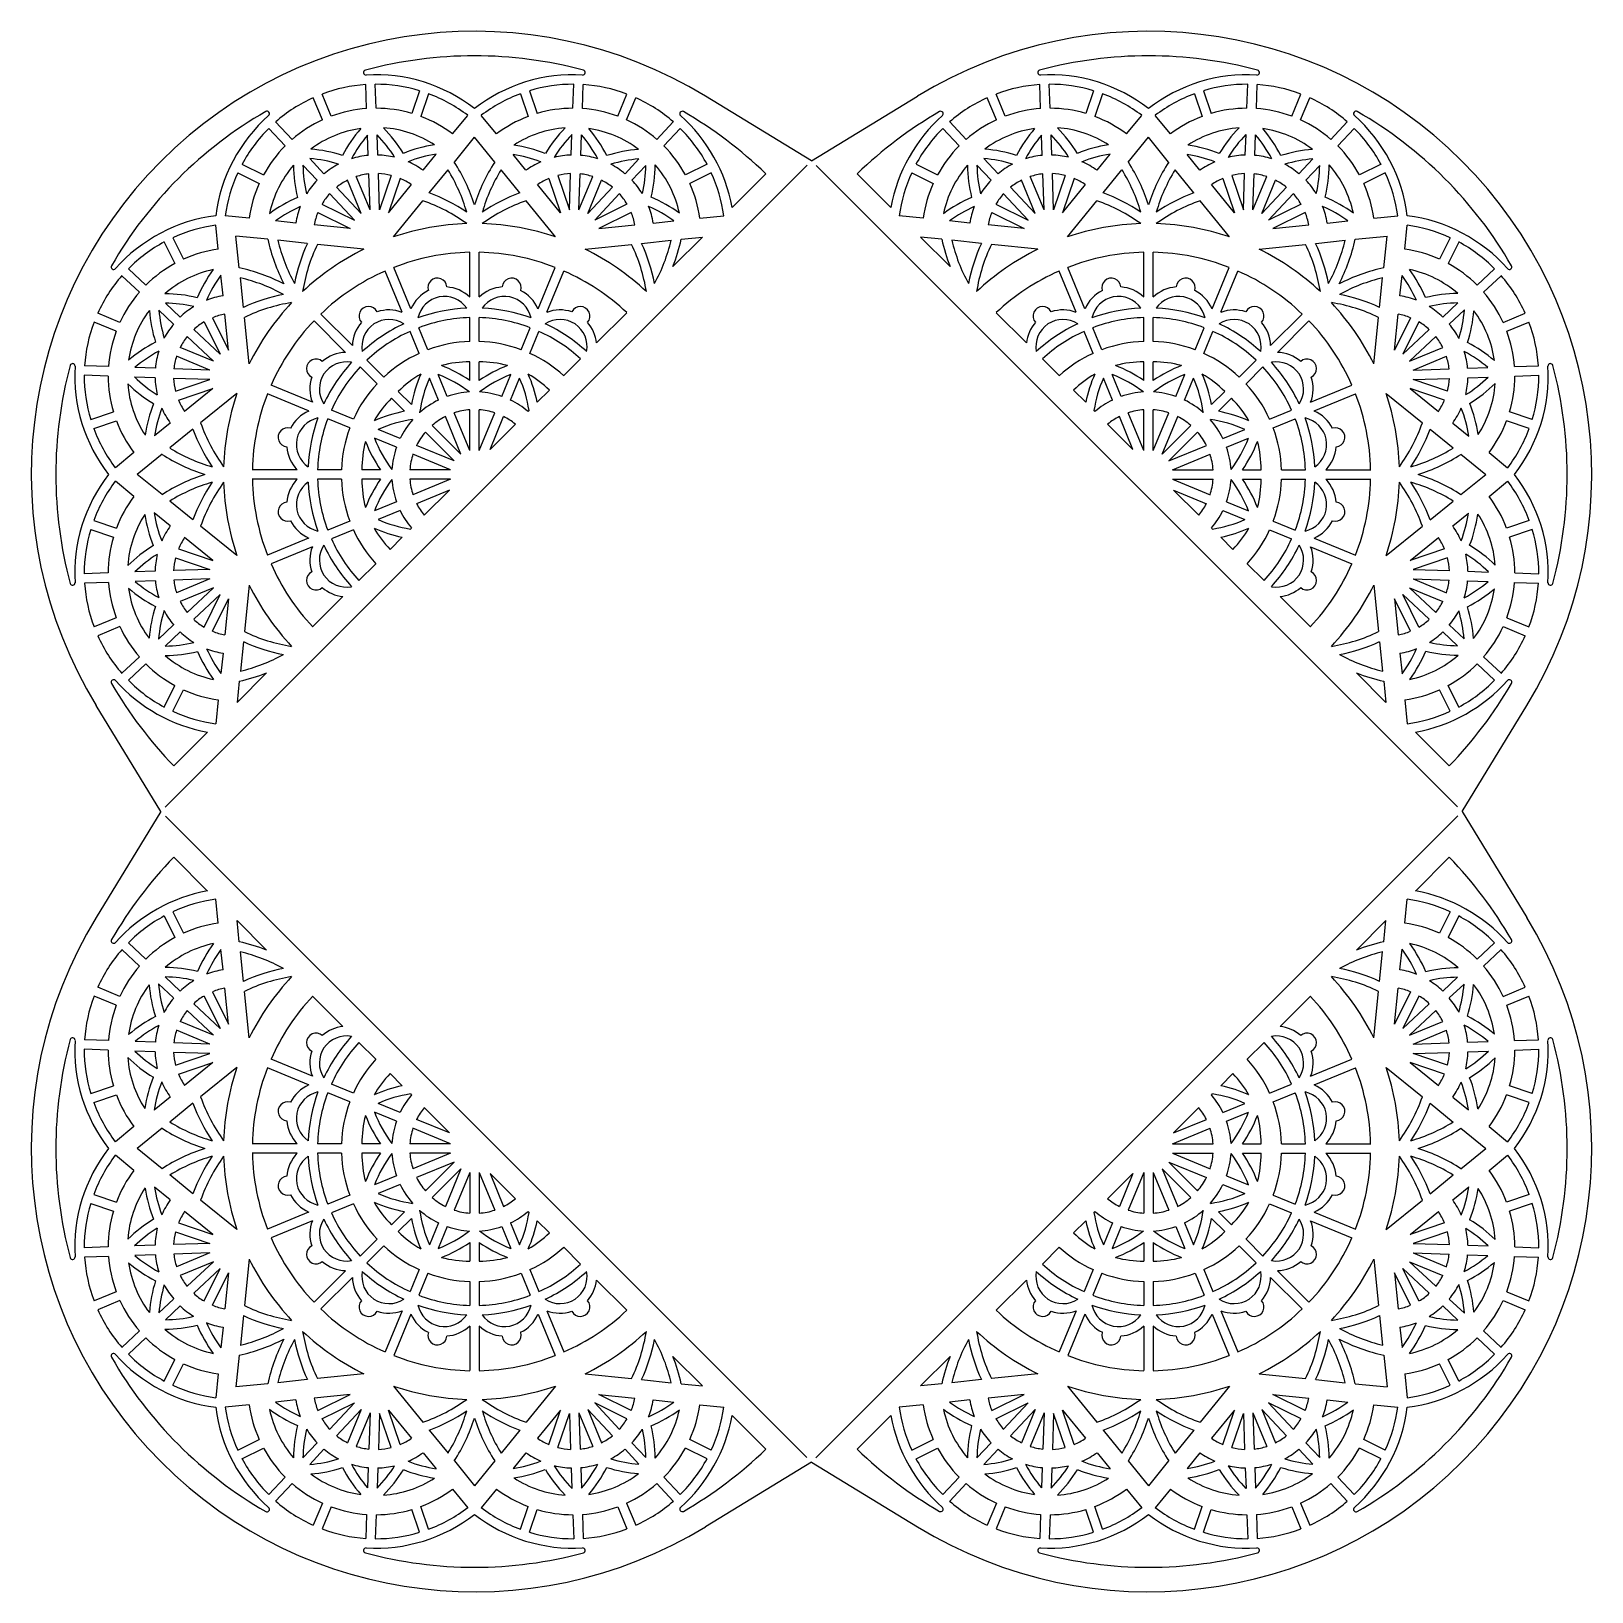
# Model space of a CAD drawing. Extents: x 58 to 313, y -11 to 244.
import ezdxf

# ---------------------------------------------------------------- set-up
doc = ezdxf.new("R2010")
doc.units = 0
doc.layers.get('0').update_dxf_attribs({"linetype": 'CONTINUOUS'})

msp = doc.modelspace()

# ---------------------------------------------------------------- linework, layer by layer
for p, q in [((113.12, 230.98), (112.98, 234.88)), ((114.67, 231.03), (114.53, 234.94)), ((146.75, 231.03), (146.88, 234.94)), ((148.3, 230.98), (148.43, 234.88)), ((223, 230.98), (222.87, 234.88)), ((224.55, 231.03), (224.42, 234.94)), ((256.63, 231.03), (256.77, 234.94)), ((258.18, 230.98), (258.32, 234.88)), ((105.92, 229.14), (104.42, 232.75)), ((107.35, 229.73), (105.86, 233.34)), ((121.75, 233.88), (120.51, 230.18)), ((123.22, 233.39), (121.98, 229.69)), ((138.19, 233.39), (139.44, 229.69)), ((139.66, 233.88), (140.91, 230.18)), ((154.06, 229.73), (155.56, 233.34)), ((155.5, 229.14), (156.99, 232.75)), ((185.65, 222.44), (168.37, 233)), ((185.65, 222.44), (202.93, 233)), ((215.8, 229.14), (214.31, 232.75)), ((217.24, 229.73), (215.74, 233.34)), ((231.64, 233.88), (230.39, 230.18)), ((233.11, 233.39), (231.86, 229.69)), ((248.08, 233.39), (249.33, 229.69)), ((249.55, 233.88), (250.8, 230.18)), ((263.95, 229.73), (265.44, 233.34)), ((265.38, 229.14), (266.88, 232.75)), ((127.14, 226.84), (129.61, 229.87)), ((134.27, 226.84), (131.81, 229.87)), ((237.03, 226.84), (239.49, 229.87)), ((244.16, 226.84), (241.69, 229.87)), ((99.82, 224.88), (97.16, 227.74)), ((100.96, 225.94), (98.29, 228.8)), ((113.38, 223.35), (113.27, 226.64)), ((114.93, 223.4), (114.82, 226.69)), ((146.49, 223.4), (146.6, 226.76)), ((148.04, 223.35), (148.15, 226.71)), ((160.46, 225.94), (163.12, 228.8)), ((161.59, 224.88), (164.26, 227.74)), ((209.71, 224.88), (207.04, 227.74)), ((210.84, 225.94), (208.18, 228.8)), ((223.27, 223.35), (223.15, 226.64)), ((224.82, 223.4), (224.7, 226.69)), ((256.37, 223.4), (256.49, 226.76)), ((257.92, 223.35), (258.04, 226.71)), ((270.34, 225.94), (273.01, 228.8)), ((271.48, 224.88), (274.14, 227.74)), ((127.42, 222.26), (130.71, 226.31)), ((134, 222.26), (130.71, 226.31)), ((237.3, 222.26), (240.59, 226.31)), ((243.88, 222.26), (240.59, 226.31)), ((184.94, 221.73), (80.29, 117.08)), ((92.8, 221.89), (96.3, 220.15)), ((105.04, 219.3), (102.74, 221.76)), ((106.17, 220.36), (103.87, 222.82)), ((122.33, 220.91), (124.45, 223.53)), ((139.09, 220.91), (137.01, 223.47)), ((155.25, 220.36), (157.5, 222.77)), ((156.38, 219.3), (158.63, 221.71)), ((168.62, 221.89), (165.12, 220.15)), ((186.41, 221.68), (290.96, 117.13)), ((202.69, 221.89), (206.18, 220.15)), ((214.92, 219.3), (212.62, 221.76)), ((216.06, 220.36), (213.76, 222.82)), ((232.21, 220.91), (234.34, 223.53)), ((248.97, 220.91), (246.89, 223.47)), ((265.13, 220.36), (267.38, 222.77)), ((266.26, 219.3), (268.52, 221.71)), ((278.5, 221.89), (275, 220.15)), ((92.11, 220.5), (95.61, 218.76)), ((112.25, 213.85), (110, 219.29)), ((113.68, 214.44), (111.43, 219.88)), ((113.68, 214.44), (113.48, 220.33)), ((115.23, 214.49), (115.03, 220.38)), ((117.11, 220.08), (115.23, 214.49)), ((118.58, 219.58), (116.7, 214)), ((123.33, 217.23), (126.39, 220.99)), ((138.08, 217.23), (135.03, 220.99)), ((142.83, 219.58), (144.71, 214)), ((144.3, 220.08), (146.18, 214.49)), ((146.18, 214.49), (146.38, 220.38)), ((147.73, 214.44), (147.93, 220.33)), ((147.73, 214.44), (149.98, 219.88)), ((149.16, 213.85), (151.42, 219.29)), ((169.31, 220.5), (165.81, 218.76)), ((172.69, 214.85), (178.19, 220.36)), ((193.11, 220.36), (198.61, 214.85)), ((201.99, 220.5), (205.49, 218.76)), ((222.14, 213.85), (219.88, 219.29)), ((223.57, 214.44), (221.32, 219.88)), ((223.57, 214.44), (223.37, 220.33)), ((225.12, 214.49), (224.92, 220.38)), ((227, 220.08), (225.12, 214.49)), ((228.47, 219.58), (226.59, 214)), ((233.22, 217.23), (236.27, 220.99)), ((247.97, 217.23), (244.92, 220.99)), ((252.72, 219.58), (254.6, 214)), ((254.19, 220.08), (256.07, 214.49)), ((256.07, 214.49), (256.27, 220.38)), ((257.62, 214.44), (257.82, 220.33)), ((257.62, 214.44), (259.87, 219.88)), ((259.05, 213.85), (261.3, 219.29)), ((279.19, 220.5), (275.69, 218.76)), ((111.12, 212.79), (107.1, 217.09)), ((112.25, 213.85), (108.23, 218.15)), ((116.7, 214), (120.42, 218.57)), ((144.71, 214), (141, 218.57)), ((149.16, 213.85), (153.18, 218.15)), ((150.3, 212.79), (154.32, 217.09)), ((221, 212.79), (216.98, 217.09)), ((222.14, 213.85), (218.12, 218.15)), ((226.59, 214), (230.31, 218.57)), ((254.6, 214), (250.88, 218.57)), ((259.05, 213.85), (263.07, 218.15)), ((260.18, 212.79), (264.2, 217.09)), ((105.15, 214.02), (110.43, 211.4)), ((105.84, 215.41), (111.12, 212.79)), ((117.49, 210.04), (122.3, 215.96)), ((143.93, 210.04), (139.12, 215.96)), ((155.57, 215.41), (150.3, 212.79)), ((156.26, 214.02), (150.99, 211.4)), ((215.04, 214.02), (220.31, 211.4)), ((215.73, 215.41), (221, 212.79)), ((227.37, 210.04), (232.18, 215.96)), ((253.82, 210.04), (249, 215.96)), ((265.46, 215.41), (260.18, 212.79)), ((266.15, 214.02), (260.87, 211.4)), ((88.93, 208.06), (88.53, 211.94)), ((93.97, 213.1), (90.08, 213.5)), ((101.56, 212.31), (98.28, 212.65)), ((110.43, 211.4), (104.57, 212)), ((150.99, 211.4), (156.84, 212)), ((159.85, 212.31), (163.2, 212.66)), ((167.45, 213.1), (171.34, 213.5)), ((203.85, 213.1), (199.97, 213.5)), ((211.45, 212.31), (208.17, 212.65)), ((220.31, 211.4), (214.46, 212)), ((260.87, 211.4), (266.73, 212)), ((269.74, 212.31), (273.09, 212.66)), ((277.33, 213.1), (281.22, 213.5)), ((282.37, 208.06), (282.78, 211.94)), ((80.13, 209.22), (81.87, 205.73)), ((81.52, 209.92), (83.26, 206.42)), ((97.01, 209.66), (91.82, 210.2)), ((92.36, 205.01), (91.82, 210.2)), ((103.45, 209), (98.64, 209.5)), ((112.67, 208.05), (105.09, 208.83)), ((148.74, 208.05), (156.33, 208.83)), ((157.96, 209), (162.78, 209.5)), ((163.06, 205.22), (167.86, 210.02)), ((164.4, 209.66), (167.86, 210.02)), ((203.44, 210.02), (208.24, 205.22)), ((206.9, 209.66), (203.44, 210.02)), ((213.34, 209), (208.53, 209.5)), ((222.56, 208.05), (214.97, 208.83)), ((258.63, 208.05), (266.21, 208.83)), ((267.85, 209), (272.66, 209.5)), ((274.29, 209.66), (279.48, 210.2)), ((278.94, 205.01), (279.48, 210.2)), ((289.78, 209.92), (288.04, 206.42)), ((291.17, 209.22), (289.43, 205.73)), ((129.93, 200.26), (129.93, 207.54)), ((131.48, 200.26), (131.48, 207.54)), ((239.82, 200.26), (239.82, 207.54)), ((241.37, 200.26), (241.37, 207.54)), ((76.08, 201.07), (73.23, 203.73)), ((77.14, 202.2), (74.28, 204.87)), ((89.71, 200.46), (89.36, 203.81)), ((118.92, 197.76), (116.13, 204.49)), ((120.35, 198.35), (117.56, 205.08)), ((141.07, 198.35), (143.85, 205.08)), ((142.5, 197.76), (145.29, 204.49)), ((228.8, 197.76), (226.01, 204.49)), ((230.23, 198.35), (227.45, 205.08)), ((250.95, 198.35), (253.74, 205.08)), ((252.39, 197.76), (255.17, 204.49)), ((281.59, 200.46), (281.93, 203.74)), ((294.16, 202.2), (297.02, 204.87)), ((295.22, 201.07), (298.08, 203.73)), ((93.02, 198.57), (92.53, 203.38)), ((278.28, 198.57), (278.77, 203.38)), ((82.72, 196.99), (80.31, 199.24)), ((288.58, 196.99), (291.04, 199.29)), ((72.29, 194.67), (68.68, 196.17)), ((72.89, 196.11), (69.28, 197.6)), ((81.66, 195.85), (79.25, 198.1)), ((86.61, 196.18), (89.24, 190.91)), ((88, 196.87), (90.62, 191.6)), ((90.62, 191.6), (90.02, 197.45)), ((93.97, 189.35), (93.19, 196.94)), ((109.69, 191.23), (104.55, 196.38)), ((110.79, 192.33), (105.64, 197.48)), ((129.93, 193.02), (129.93, 196.89)), ((131.48, 193.02), (131.48, 196.89)), ((150.6, 192.76), (155.54, 197.7)), ((215.76, 197.7), (220.7, 192.76)), ((239.82, 193.02), (239.82, 196.89)), ((241.37, 193.02), (241.37, 196.89)), ((260.51, 192.33), (265.66, 197.48)), ((261.61, 191.23), (266.76, 196.38)), ((277.33, 189.35), (278.11, 196.94)), ((280.68, 191.6), (281.28, 197.45)), ((283.3, 196.87), (280.68, 191.6)), ((284.69, 196.18), (282.07, 190.91)), ((289.64, 195.85), (292.1, 198.15)), ((298.41, 196.11), (302.02, 197.6)), ((299.01, 194.67), (302.62, 196.17)), ((88.18, 189.77), (83.87, 193.79)), ((89.24, 190.91), (84.93, 194.93)), ((121.69, 191.07), (120.2, 194.65)), ((123.12, 191.66), (121.64, 195.24)), ((138.29, 191.66), (139.78, 195.24)), ((139.73, 191.07), (141.21, 194.65)), ((231.57, 191.07), (230.09, 194.65)), ((233.01, 191.66), (231.52, 195.24)), ((248.18, 191.66), (249.66, 195.24)), ((249.61, 191.07), (251.1, 194.65)), ((282.07, 190.91), (286.37, 194.93)), ((283.12, 189.77), (287.43, 193.79)), ((88.18, 189.77), (82.74, 192.03)), ((283.12, 189.77), (288.56, 192.03)), ((71.04, 188.91), (67.14, 189.04)), ((78.68, 188.64), (75.31, 188.76)), ((87.58, 188.34), (81.7, 188.54)), ((87.58, 188.34), (82.14, 190.59)), ((114.82, 186.11), (112.07, 188.85)), ((115.91, 187.21), (113.17, 189.95)), ((129.93, 186.66), (129.93, 189.68)), ((131.48, 186.66), (131.48, 189.68)), ((145.26, 187.43), (148.01, 190.17)), ((223.29, 190.17), (226.04, 187.43)), ((239.82, 186.66), (239.82, 189.68)), ((241.37, 186.66), (241.37, 189.68)), ((255.39, 187.21), (258.13, 189.95)), ((256.49, 186.11), (259.23, 188.85)), ((283.72, 188.34), (289.16, 190.59)), ((283.72, 188.34), (289.6, 188.54)), ((292.62, 188.64), (295.92, 188.76)), ((300.26, 188.91), (304.16, 189.04)), ((70.99, 187.36), (67.09, 187.49)), ((78.62, 187.09), (75.26, 187.21)), ((87.53, 186.79), (81.64, 186.99)), ((81.95, 184.91), (87.53, 186.79)), ((104.27, 183.11), (97.54, 185.9)), ((124.84, 183.45), (123.36, 187.03)), ((126.27, 184.04), (124.79, 187.62)), ((135.14, 184.04), (136.62, 187.62)), ((136.57, 183.45), (138.06, 187.03)), ((234.73, 183.45), (233.24, 187.03)), ((236.16, 184.04), (234.68, 187.62)), ((245.03, 184.04), (246.51, 187.62)), ((246.46, 183.45), (247.94, 187.03)), ((267.03, 183.11), (273.76, 185.9)), ((283.77, 186.79), (289.66, 186.99)), ((289.35, 184.91), (283.77, 186.79)), ((292.68, 187.09), (295.97, 187.21)), ((300.31, 187.36), (304.21, 187.49)), ((82.44, 183.44), (88.02, 185.32)), ((88.02, 185.32), (83.45, 181.6)), ((91.98, 184.54), (86.06, 179.73)), ((103.67, 181.68), (96.94, 184.46)), ((119.31, 181.62), (117.17, 183.75)), ((120.41, 182.71), (118.27, 184.85)), ((140.93, 183.1), (142.91, 185.08)), ((228.39, 185.08), (230.37, 183.1)), ((250.89, 182.71), (253.03, 184.85)), ((251.99, 181.62), (254.13, 183.75)), ((267.63, 181.68), (274.36, 184.46)), ((279.32, 184.54), (285.24, 179.73)), ((288.86, 183.44), (283.28, 185.32)), ((283.28, 185.32), (287.85, 181.6)), ((68.14, 180.27), (71.84, 181.52)), ((110.96, 180.34), (107.37, 181.82)), ((128.5, 174.62), (125.96, 180.76)), ((129.93, 175.22), (127.39, 181.36)), ((129.93, 175.22), (129.93, 181.86)), ((131.48, 175.22), (131.48, 181.86)), ((131.48, 175.22), (134.03, 181.36)), ((133.24, 175.4), (135.46, 180.76)), ((139.43, 181.59), (139.6, 181.76)), ((231.7, 181.76), (231.87, 181.59)), ((238.06, 175.4), (235.84, 180.76)), ((239.82, 175.22), (237.27, 181.36)), ((239.82, 175.22), (239.82, 181.86)), ((241.37, 175.22), (241.37, 181.86)), ((241.37, 175.22), (243.91, 181.36)), ((242.8, 174.62), (245.35, 180.76)), ((260.34, 180.34), (263.93, 181.82)), ((303.16, 180.27), (299.46, 181.52)), ((68.63, 178.8), (72.34, 180.05)), ((81.11, 179.7), (78.55, 177.62)), ((84.79, 178.69), (81.03, 175.64)), ((110.36, 178.9), (106.78, 180.39)), ((118.57, 177.18), (114.99, 178.67)), ((127.4, 173.52), (122.7, 178.22)), ((128.5, 174.62), (123.8, 179.32)), ((133.24, 175.4), (137.37, 179.53)), ((233.93, 179.53), (238.06, 175.4)), ((242.8, 174.62), (247.5, 179.32)), ((243.9, 173.52), (248.6, 178.22)), ((252.73, 177.18), (256.31, 178.67)), ((260.94, 178.9), (264.52, 180.39)), ((286.51, 178.69), (290.27, 175.64)), ((290.19, 179.7), (292.8, 177.57)), ((302.67, 178.8), (298.96, 180.05)), ((117.98, 175.75), (114.4, 177.23)), ((127.4, 173.52), (121.26, 176.07)), ((243.9, 173.52), (250.04, 176.07)), ((253.32, 175.75), (256.9, 177.23)), ((75.18, 174.88), (72.15, 172.42)), ((79.76, 174.61), (75.72, 171.32)), ((126.81, 172.09), (120.67, 174.64)), ((244.49, 172.09), (250.63, 174.64)), ((291.54, 174.61), (295.58, 171.32)), ((296.12, 174.88), (299.15, 172.42)), ((79.76, 168.03), (75.72, 171.32)), ((101.77, 172.09), (94.48, 172.09)), ((101.77, 170.54), (94.48, 170.54)), ((109.01, 172.09), (105.13, 172.09)), ((109.01, 170.54), (105.13, 170.54)), ((115.36, 172.09), (112.34, 172.09)), ((115.36, 170.54), (112.34, 170.54)), ((126.81, 172.09), (120.16, 172.09)), ((126.81, 170.54), (120.16, 170.54)), ((126.81, 170.54), (120.67, 168)), ((244.49, 172.09), (251.14, 172.09)), ((244.49, 170.54), (251.14, 170.54)), ((244.49, 170.54), (250.63, 168)), ((255.94, 172.09), (258.96, 172.09)), ((255.94, 170.54), (258.96, 170.54)), ((262.29, 172.09), (266.17, 172.09)), ((262.29, 170.54), (266.17, 170.54)), ((269.53, 172.09), (276.82, 172.09)), ((269.53, 170.54), (276.82, 170.54)), ((291.54, 168.03), (295.58, 171.32)), ((75.18, 167.75), (72.15, 170.22)), ((126.62, 168.78), (121.26, 166.56)), ((122.49, 164.66), (126.62, 168.78)), ((244.68, 168.78), (248.81, 164.66)), ((244.68, 168.78), (250.04, 166.56)), ((296.12, 167.75), (299.15, 170.22)), ((84.79, 163.94), (81.03, 166.99)), ((117.98, 166.88), (114.4, 165.4)), ((118.57, 165.45), (114.99, 163.97)), ((252.73, 165.45), (256.31, 163.97)), ((253.32, 166.88), (256.9, 165.4)), ((286.51, 163.94), (290.27, 166.99)), ((68.63, 163.83), (72.34, 162.58)), ((81.11, 162.94), (78.5, 165.06)), ((91.98, 158.09), (86.06, 162.91)), ((110.36, 163.73), (106.78, 162.25)), ((260.94, 163.73), (264.52, 162.25)), ((279.32, 158.09), (285.24, 162.91)), ((290.19, 162.94), (292.75, 165.01)), ((302.67, 163.83), (298.96, 162.58)), ((68.14, 162.36), (71.84, 161.11)), ((88.02, 157.31), (83.45, 161.03)), ((103.67, 160.96), (96.94, 158.17)), ((110.96, 162.3), (107.37, 160.81)), ((116.95, 159.11), (118.93, 161.09)), ((120.26, 162.43), (120.43, 162.59)), ((250.87, 162.59), (251.04, 162.43)), ((252.37, 161.09), (254.35, 159.11)), ((260.34, 162.3), (263.93, 160.81)), ((267.63, 160.96), (274.36, 158.17)), ((283.28, 157.31), (287.85, 161.03)), ((303.16, 162.36), (299.46, 161.11)), ((82.44, 159.19), (88.02, 157.31)), ((104.27, 159.52), (97.54, 156.74)), ((267.03, 159.52), (273.76, 156.74)), ((288.86, 159.19), (283.28, 157.31)), ((70.99, 155.28), (67.09, 155.14)), ((78.62, 155.54), (75.33, 155.43)), ((87.53, 155.84), (81.64, 155.64)), ((81.95, 157.72), (87.53, 155.84)), ((111.85, 154.02), (114.6, 156.76)), ((256.7, 156.76), (259.45, 154.02)), ((289.35, 157.72), (283.77, 155.84)), ((283.77, 155.84), (289.66, 155.64)), ((292.68, 155.54), (296.04, 155.42)), ((300.31, 155.28), (304.21, 155.14)), ((71.04, 153.73), (67.14, 153.59)), ((78.68, 153.99), (75.38, 153.88)), ((87.58, 154.29), (81.7, 154.09)), ((87.58, 154.29), (82.14, 152.04)), ((88.18, 152.86), (82.74, 150.61)), ((88.18, 152.86), (83.87, 148.84)), ((93.97, 153.28), (93.19, 145.7)), ((277.33, 153.28), (278.11, 145.7)), ((283.12, 152.86), (287.43, 148.84)), ((283.12, 152.86), (288.56, 150.61)), ((283.72, 154.29), (289.16, 152.04)), ((283.72, 154.29), (289.6, 154.09)), ((292.62, 153.99), (295.99, 153.87)), ((300.26, 153.73), (304.16, 153.59)), ((89.24, 151.73), (84.93, 147.71)), ((86.61, 146.45), (89.24, 151.73)), ((88, 145.76), (90.62, 151.04)), ((90.62, 151.04), (90.02, 145.18)), ((104.32, 146.49), (109.26, 151.43)), ((262.04, 151.43), (266.98, 146.49)), ((283.3, 145.76), (280.68, 151.04)), ((280.68, 151.04), (281.28, 145.18)), ((284.69, 146.45), (282.07, 151.73)), ((282.07, 151.73), (286.37, 147.71)), ((72.29, 147.96), (68.68, 146.47)), ((299.01, 147.96), (302.62, 146.47)), ((72.89, 146.53), (69.28, 145.03)), ((81.66, 146.78), (79.2, 144.48)), ((82.72, 145.64), (80.26, 143.35)), ((288.58, 145.64), (290.99, 143.39)), ((289.64, 146.78), (292.05, 144.53)), ((298.41, 146.53), (302.02, 145.03)), ((93.02, 144.06), (92.53, 139.25)), ((278.28, 144.06), (278.77, 139.25)), ((76.08, 141.57), (73.23, 138.9)), ((77.14, 140.43), (74.28, 137.77)), ((89.71, 142.17), (89.37, 138.89)), ((281.59, 142.17), (281.94, 138.82)), ((294.16, 140.43), (297.02, 137.77)), ((295.22, 141.57), (298.08, 138.9)), ((92, 134.17), (96.8, 138.96)), ((92.36, 137.62), (92, 134.17)), ((274.5, 138.96), (279.3, 134.17)), ((278.94, 137.62), (279.3, 134.17)), ((80.13, 133.41), (81.87, 136.91)), ((81.52, 132.72), (83.26, 136.22)), ((289.78, 132.72), (288.04, 136.22)), ((291.17, 133.41), (289.43, 136.91)), ((79.58, 116.37), (69.03, 133.66)), ((88.93, 134.58), (88.53, 130.69)), ((282.37, 134.58), (282.78, 130.69)), ((291.72, 116.37), (302.27, 133.66)), ((81.67, 123.83), (87.17, 129.33)), ((284.13, 129.33), (289.63, 123.83)), ((79.58, 116.37), (69.03, 99.09)), ((80.34, 115.62), (184.89, 11.06)), ((186.36, 11.01), (291.01, 115.67)), ((291.72, 116.37), (302.27, 99.09)), ((81.67, 108.92), (87.17, 103.41)), ((284.13, 103.41), (289.63, 108.92)), ((88.93, 98.17), (88.53, 102.06)), ((282.37, 98.17), (282.78, 102.06)), ((80.13, 99.34), (81.87, 95.84)), ((81.52, 100.03), (83.26, 96.53)), ((289.78, 100.03), (288.04, 96.53)), ((291.17, 99.34), (289.43, 95.84)), ((92.36, 95.13), (92, 98.58)), ((92, 98.58), (96.8, 93.78)), ((274.5, 93.78), (279.3, 98.58)), ((278.94, 95.13), (279.3, 98.58)), ((77.14, 92.31), (74.28, 94.98)), ((294.16, 92.31), (297.02, 94.98)), ((76.08, 91.18), (73.23, 93.85)), ((89.71, 90.57), (89.37, 93.85)), ((93.02, 88.68), (92.53, 93.5)), ((278.28, 88.68), (278.77, 93.5)), ((281.59, 90.57), (281.94, 93.92)), ((295.22, 91.18), (298.08, 93.85)), ((82.72, 87.1), (80.26, 89.4)), ((288.58, 87.1), (290.99, 89.35)), ((72.89, 86.22), (69.28, 87.71)), ((81.66, 85.97), (79.2, 88.27)), ((88, 86.98), (90.62, 81.71)), ((90.62, 81.71), (90.02, 87.57)), ((93.97, 79.46), (93.19, 87.05)), ((277.33, 79.46), (278.11, 87.05)), ((280.68, 81.71), (281.28, 87.57)), ((283.3, 86.98), (280.68, 81.71)), ((289.64, 85.97), (292.05, 88.22)), ((298.41, 86.22), (302.02, 87.71)), ((72.29, 84.79), (68.68, 86.28)), ((89.24, 81.02), (84.93, 85.04)), ((86.61, 86.29), (89.24, 81.02)), ((104.32, 86.26), (109.26, 81.32)), ((262.04, 81.32), (266.98, 86.26)), ((284.69, 86.29), (282.07, 81.02)), ((282.07, 81.02), (286.37, 85.04)), ((299.01, 84.79), (302.62, 86.28)), ((88.18, 79.89), (82.74, 82.14)), ((88.18, 79.89), (83.87, 83.91)), ((283.12, 79.89), (287.43, 83.91)), ((283.12, 79.89), (288.56, 82.14)), ((71.04, 79.02), (67.14, 79.15)), ((87.58, 78.45), (82.14, 80.71)), ((283.72, 78.45), (289.16, 80.71)), ((292.62, 78.76), (295.99, 78.87)), ((300.26, 79.02), (304.16, 79.15)), ((70.99, 77.47), (67.09, 77.6)), ((78.62, 77.21), (75.33, 77.32)), ((78.68, 78.76), (75.38, 78.87)), ((87.53, 76.9), (81.64, 77.1)), ((87.58, 78.45), (81.7, 78.66)), ((81.95, 75.03), (87.53, 76.9)), ((111.85, 78.73), (114.6, 75.99)), ((256.7, 75.99), (259.45, 78.73)), ((283.72, 78.45), (289.6, 78.66)), ((283.77, 76.9), (289.66, 77.1)), ((289.35, 75.03), (283.77, 76.9)), ((292.68, 77.21), (296.04, 77.32)), ((300.31, 77.47), (304.21, 77.6)), ((82.44, 73.56), (88.02, 75.43)), ((88.02, 75.43), (83.45, 71.72)), ((91.98, 74.65), (86.06, 69.84)), ((103.67, 71.79), (96.94, 74.58)), ((104.27, 73.22), (97.54, 76.01)), ((267.03, 73.22), (273.76, 76.01)), ((267.63, 71.79), (274.36, 74.58)), ((279.32, 74.65), (285.24, 69.84)), ((288.86, 73.56), (283.28, 75.43)), ((283.28, 75.43), (287.85, 71.72)), ((68.14, 70.39), (71.84, 71.63)), ((110.96, 70.45), (107.37, 71.93)), ((116.95, 73.64), (118.93, 71.66)), ((252.37, 71.66), (254.35, 73.64)), ((260.34, 70.45), (263.93, 71.93)), ((303.16, 70.39), (299.46, 71.63)), ((68.63, 68.92), (72.34, 70.16)), ((81.11, 69.81), (78.5, 67.69)), ((84.79, 68.81), (81.03, 65.75)), ((110.36, 69.02), (106.78, 70.5)), ((118.57, 67.3), (114.99, 68.78)), ((120.26, 70.32), (120.43, 70.15)), ((250.87, 70.15), (251.04, 70.32)), ((252.73, 67.3), (256.31, 68.78)), ((260.94, 69.02), (264.52, 70.5)), ((286.51, 68.81), (290.27, 65.75)), ((290.19, 69.81), (292.75, 67.73)), ((302.67, 68.92), (298.96, 70.16)), ((117.98, 65.86), (114.4, 67.35)), ((126.62, 63.96), (121.26, 66.18)), ((122.49, 68.09), (126.62, 63.96)), ((244.68, 63.96), (248.81, 68.09)), ((244.68, 63.96), (250.04, 66.18)), ((253.32, 65.86), (256.9, 67.35)), ((75.18, 64.99), (72.15, 62.53)), ((79.76, 64.72), (75.72, 61.43)), ((126.81, 62.21), (120.67, 64.75)), ((244.49, 62.21), (250.63, 64.75)), ((291.54, 64.72), (295.58, 61.43)), ((296.12, 64.99), (299.15, 62.53)), ((79.76, 58.14), (75.72, 61.43)), ((101.77, 62.21), (94.48, 62.21)), ((109.01, 62.21), (105.13, 62.21)), ((115.36, 62.21), (112.34, 62.21)), ((126.81, 62.21), (120.16, 62.21)), ((244.49, 62.21), (251.14, 62.21)), ((255.94, 62.21), (258.96, 62.21)), ((262.29, 62.21), (266.17, 62.21)), ((269.53, 62.21), (276.82, 62.21)), ((291.54, 58.14), (295.58, 61.43)), ((75.18, 57.87), (72.15, 60.33)), ((101.77, 60.65), (94.48, 60.65)), ((109.01, 60.65), (105.13, 60.65)), ((115.36, 60.65), (112.34, 60.65)), ((126.81, 60.65), (120.16, 60.65)), ((126.81, 60.65), (120.67, 58.11)), ((127.4, 59.22), (121.26, 56.68)), ((127.4, 59.22), (122.7, 54.52)), ((243.9, 59.22), (248.6, 54.52)), ((243.9, 59.22), (250.04, 56.68)), ((244.49, 60.65), (250.63, 58.11)), ((244.49, 60.65), (251.14, 60.65)), ((255.94, 60.65), (258.96, 60.65)), ((262.29, 60.65), (266.17, 60.65)), ((269.53, 60.65), (276.82, 60.65)), ((296.12, 57.87), (299.15, 60.33)), ((84.79, 54.06), (81.03, 57.11)), ((117.98, 57), (114.4, 55.51)), ((128.5, 58.12), (123.8, 53.43)), ((128.5, 58.12), (125.96, 51.98)), ((129.93, 57.53), (127.39, 51.39)), ((129.93, 57.53), (129.93, 50.88)), ((131.48, 57.53), (131.48, 50.88)), ((131.48, 57.53), (134.03, 51.39)), ((133.24, 57.34), (135.46, 51.98)), ((133.24, 57.34), (137.37, 53.22)), ((233.93, 53.22), (238.06, 57.34)), ((238.06, 57.34), (235.84, 51.98)), ((239.82, 57.53), (237.27, 51.39)), ((239.82, 57.53), (239.82, 50.88)), ((241.37, 57.53), (241.37, 50.88)), ((241.37, 57.53), (243.91, 51.39)), ((242.8, 58.12), (245.35, 51.98)), ((242.8, 58.12), (247.5, 53.43)), ((253.32, 57), (256.9, 55.51)), ((286.51, 54.06), (290.27, 57.11)), ((68.63, 53.94), (72.34, 52.7)), ((81.11, 53.05), (78.55, 55.13)), ((110.36, 53.84), (106.78, 52.36)), ((118.57, 55.56), (114.99, 54.08)), ((252.73, 55.56), (256.31, 54.08)), ((260.94, 53.84), (264.52, 52.36)), ((290.19, 53.05), (292.8, 55.17)), ((302.67, 53.94), (298.96, 52.7)), ((68.14, 52.47), (71.84, 51.23)), ((88.02, 47.43), (83.45, 51.14)), ((91.98, 48.21), (86.06, 53.02)), ((103.67, 51.07), (96.94, 48.28)), ((110.96, 52.41), (107.37, 50.93)), ((119.31, 51.13), (117.17, 48.99)), ((139.43, 51.15), (139.6, 50.99)), ((231.7, 50.99), (231.87, 51.15)), ((251.99, 51.13), (254.13, 48.99)), ((260.34, 52.41), (263.93, 50.93)), ((267.63, 51.07), (274.36, 48.28)), ((279.32, 48.21), (285.24, 53.02)), ((283.28, 47.43), (287.85, 51.14)), ((303.16, 52.47), (299.46, 51.23)), ((82.44, 49.3), (88.02, 47.43)), ((104.27, 49.64), (97.54, 46.85)), ((120.41, 50.03), (118.27, 47.9)), ((124.84, 49.3), (123.36, 45.72)), ((126.27, 48.7), (124.79, 45.12)), ((135.14, 48.7), (136.62, 45.12)), ((136.57, 49.3), (138.06, 45.72)), ((140.93, 49.65), (142.91, 47.67)), ((228.39, 47.67), (230.37, 49.65)), ((234.73, 49.3), (233.24, 45.72)), ((236.16, 48.7), (234.68, 45.12)), ((245.03, 48.7), (246.51, 45.12)), ((246.46, 49.3), (247.94, 45.72)), ((250.89, 50.03), (253.03, 47.9)), ((267.03, 49.64), (273.76, 46.85)), ((288.86, 49.3), (283.28, 47.43)), ((87.53, 45.96), (81.64, 45.76)), ((81.95, 47.83), (87.53, 45.96)), ((114.82, 46.64), (112.07, 43.89)), ((129.93, 46.09), (129.93, 43.07)), ((131.48, 46.09), (131.48, 43.07)), ((239.82, 46.09), (239.82, 43.07)), ((241.37, 46.09), (241.37, 43.07)), ((256.49, 46.64), (259.23, 43.89)), ((289.35, 47.83), (283.77, 45.96)), ((283.77, 45.96), (289.66, 45.76)), ((70.99, 45.39), (67.09, 45.26)), ((71.04, 43.84), (67.14, 43.71)), ((78.62, 45.65), (75.26, 45.54)), ((78.68, 44.1), (75.31, 43.99)), ((87.58, 44.41), (81.7, 44.21)), ((87.58, 44.41), (82.14, 42.15)), ((93.97, 43.4), (93.19, 35.81)), ((115.91, 45.54), (113.17, 42.8)), ((145.26, 45.32), (148.01, 42.58)), ((223.29, 42.58), (226.04, 45.32)), ((255.39, 45.54), (258.13, 42.8)), ((277.33, 43.4), (278.11, 35.81)), ((283.72, 44.41), (289.6, 44.21)), ((283.72, 44.41), (289.16, 42.15)), ((292.62, 44.1), (295.92, 43.99)), ((292.68, 45.65), (295.97, 45.54)), ((300.26, 43.84), (304.16, 43.71)), ((300.31, 45.39), (304.21, 45.26)), ((88.18, 42.97), (82.74, 40.72)), ((88.18, 42.97), (83.87, 38.96)), ((89.24, 41.84), (84.93, 37.82)), ((86.61, 36.57), (89.24, 41.84)), ((88, 35.88), (90.62, 41.15)), ((90.62, 41.15), (90.02, 35.29)), ((109.69, 41.51), (104.55, 36.36)), ((121.69, 41.68), (120.2, 38.1)), ((123.12, 41.09), (121.64, 37.5)), ((138.29, 41.09), (139.78, 37.5)), ((139.73, 41.68), (141.21, 38.1)), ((231.57, 41.68), (230.09, 38.1)), ((233.01, 41.09), (231.52, 37.5)), ((248.18, 41.09), (249.66, 37.5)), ((249.61, 41.68), (251.1, 38.1)), ((261.61, 41.51), (266.76, 36.36)), ((283.3, 35.88), (280.68, 41.15)), ((280.68, 41.15), (281.28, 35.29)), ((284.69, 36.57), (282.07, 41.84)), ((282.07, 41.84), (286.37, 37.82)), ((283.12, 42.97), (288.56, 40.72)), ((283.12, 42.97), (287.43, 38.96)), ((110.79, 40.42), (105.64, 35.27)), ((129.93, 39.73), (129.93, 35.85)), ((131.48, 39.73), (131.48, 35.85)), ((150.6, 39.99), (155.54, 35.05)), ((215.76, 35.05), (220.7, 39.99)), ((239.82, 39.73), (239.82, 35.85)), ((241.37, 39.73), (241.37, 35.85)), ((260.51, 40.42), (265.66, 35.27)), ((72.29, 38.07), (68.68, 36.58)), ((72.89, 36.64), (69.28, 35.15)), ((81.66, 36.89), (79.25, 34.64)), ((82.72, 35.76), (80.31, 33.51)), ((288.58, 35.76), (291.04, 33.46)), ((289.64, 36.89), (292.1, 34.6)), ((298.41, 36.64), (302.02, 35.15)), ((299.01, 38.07), (302.62, 36.58)), ((93.02, 34.18), (92.53, 29.36)), ((118.92, 34.99), (116.13, 28.26)), ((120.35, 34.4), (117.56, 27.67)), ((141.07, 34.4), (143.85, 27.67)), ((142.5, 34.99), (145.29, 28.26)), ((228.8, 34.99), (226.01, 28.26)), ((230.23, 34.4), (227.45, 27.67)), ((250.95, 34.4), (253.74, 27.67)), ((252.39, 34.99), (255.17, 28.26)), ((278.28, 34.18), (278.77, 29.36)), ((76.08, 31.68), (73.23, 29.01)), ((77.14, 30.55), (74.28, 27.88)), ((89.71, 32.29), (89.36, 28.94)), ((129.93, 32.49), (129.93, 25.21)), ((131.48, 32.49), (131.48, 25.21)), ((239.82, 32.49), (239.82, 25.21)), ((241.37, 32.49), (241.37, 25.21)), ((281.59, 32.29), (281.93, 29.01)), ((294.16, 30.55), (297.02, 27.88)), ((295.22, 31.68), (298.08, 29.01)), ((80.13, 23.52), (81.87, 27.02)), ((81.52, 22.83), (83.26, 26.33)), ((92.36, 27.73), (91.82, 22.55)), ((163.06, 27.52), (167.86, 22.73)), ((203.44, 22.73), (208.24, 27.52)), ((278.94, 27.73), (279.48, 22.55)), ((289.78, 22.83), (288.04, 26.33)), ((291.17, 23.52), (289.43, 27.02)), ((88.93, 24.69), (88.53, 20.8)), ((97.01, 23.08), (91.82, 22.55)), ((103.45, 23.75), (98.64, 23.25)), ((112.67, 24.7), (105.09, 23.91)), ((148.74, 24.7), (156.33, 23.91)), ((157.96, 23.75), (162.78, 23.25)), ((164.4, 23.08), (167.86, 22.73)), ((206.9, 23.08), (203.44, 22.73)), ((213.34, 23.75), (208.53, 23.25)), ((222.56, 24.7), (214.97, 23.91)), ((258.63, 24.7), (266.21, 23.91)), ((267.85, 23.75), (272.66, 23.25)), ((274.29, 23.08), (279.48, 22.55)), ((282.37, 24.69), (282.78, 20.8)), ((101.56, 20.43), (98.28, 20.09)), ((110.43, 21.35), (104.57, 20.74)), ((105.15, 18.73), (110.43, 21.35)), ((117.49, 22.7), (122.3, 16.79)), ((143.93, 22.7), (139.12, 16.79)), ((156.26, 18.73), (150.99, 21.35)), ((150.99, 21.35), (156.84, 20.74)), ((159.85, 20.43), (163.2, 20.09)), ((211.45, 20.43), (208.17, 20.09)), ((220.31, 21.35), (214.46, 20.74)), ((215.04, 18.73), (220.31, 21.35)), ((227.37, 22.7), (232.18, 16.79)), ((253.82, 22.7), (249, 16.79)), ((266.15, 18.73), (260.87, 21.35)), ((260.87, 21.35), (266.73, 20.74)), ((269.74, 20.43), (273.09, 20.09)), ((93.97, 19.65), (90.08, 19.25)), ((105.84, 17.34), (111.12, 19.96)), ((111.12, 19.96), (107.1, 15.65)), ((112.25, 18.9), (108.23, 14.6)), ((112.25, 18.9), (110, 13.46)), ((113.68, 18.31), (111.43, 12.87)), ((113.68, 18.31), (113.48, 12.42)), ((115.23, 18.25), (115.03, 12.37)), ((117.11, 12.67), (115.23, 18.25)), ((118.58, 13.17), (116.7, 18.75)), ((116.7, 18.75), (120.42, 14.18)), ((144.71, 18.75), (141, 14.18)), ((142.83, 13.17), (144.71, 18.75)), ((144.3, 12.67), (146.18, 18.25)), ((146.18, 18.25), (146.38, 12.37)), ((147.73, 18.31), (149.98, 12.87)), ((147.73, 18.31), (147.93, 12.42)), ((149.16, 18.9), (153.18, 14.6)), ((149.16, 18.9), (151.42, 13.46)), ((155.57, 17.34), (150.3, 19.96)), ((150.3, 19.96), (154.32, 15.65)), ((167.45, 19.65), (171.34, 19.25)), ((172.69, 17.89), (178.19, 12.39)), ((193.11, 12.39), (198.61, 17.89)), ((203.85, 19.65), (199.97, 19.25)), ((215.73, 17.34), (221, 19.96)), ((221, 19.96), (216.98, 15.65)), ((222.14, 18.9), (218.12, 14.6)), ((222.14, 18.9), (219.88, 13.46)), ((223.57, 18.31), (221.32, 12.87)), ((223.57, 18.31), (223.37, 12.42)), ((225.12, 18.25), (224.92, 12.37)), ((227, 12.67), (225.12, 18.25)), ((228.47, 13.17), (226.59, 18.75)), ((226.59, 18.75), (230.31, 14.18)), ((254.6, 18.75), (250.88, 14.18)), ((252.72, 13.17), (254.6, 18.75)), ((254.19, 12.67), (256.07, 18.25)), ((256.07, 18.25), (256.27, 12.37)), ((257.62, 18.31), (259.87, 12.87)), ((257.62, 18.31), (257.82, 12.42)), ((259.05, 18.9), (263.07, 14.6)), ((259.05, 18.9), (261.3, 13.46)), ((265.46, 17.34), (260.18, 19.96)), ((260.18, 19.96), (264.2, 15.65)), ((277.33, 19.65), (281.22, 19.25)), ((123.33, 15.51), (126.39, 11.76)), ((138.08, 15.51), (135.03, 11.76)), ((233.22, 15.51), (236.27, 11.76)), ((247.97, 15.51), (244.92, 11.76)), ((92.11, 12.24), (95.61, 13.98)), ((105.04, 13.44), (102.74, 10.98)), ((156.38, 13.44), (158.63, 11.04)), ((169.31, 12.24), (165.81, 13.98)), ((201.99, 12.24), (205.49, 13.98)), ((214.92, 13.44), (212.62, 10.98)), ((266.26, 13.44), (268.52, 11.04)), ((279.19, 12.24), (275.69, 13.98)), ((92.8, 10.85), (96.3, 12.59)), ((106.17, 12.39), (103.87, 9.93)), ((122.33, 11.83), (124.45, 9.22)), ((127.42, 10.49), (130.71, 6.44)), ((134, 10.49), (130.71, 6.44)), ((139.09, 11.83), (137.01, 9.27)), ((155.25, 12.39), (157.5, 9.98)), ((168.62, 10.85), (165.12, 12.59)), ((185.65, 10.31), (168.37, -0.25)), ((185.65, 10.31), (202.93, -0.25)), ((202.69, 10.85), (206.18, 12.59)), ((216.06, 12.39), (213.76, 9.93)), ((232.21, 11.83), (234.34, 9.22)), ((237.3, 10.49), (240.59, 6.44)), ((243.88, 10.49), (240.59, 6.44)), ((248.97, 11.83), (246.89, 9.27)), ((265.13, 12.39), (267.38, 9.98)), ((278.5, 10.85), (275, 12.59)), ((99.82, 7.86), (97.16, 5.01)), ((113.38, 9.4), (113.27, 6.11)), ((114.93, 9.35), (114.82, 6.05)), ((146.49, 9.35), (146.6, 5.98)), ((148.04, 9.4), (148.15, 6.04)), ((161.59, 7.86), (164.26, 5.01)), ((209.71, 7.86), (207.04, 5.01)), ((223.27, 9.4), (223.15, 6.11)), ((224.82, 9.35), (224.7, 6.05)), ((256.37, 9.35), (256.49, 5.98)), ((257.92, 9.4), (258.04, 6.04)), ((271.48, 7.86), (274.14, 5.01)), ((100.96, 6.8), (98.29, 3.95)), ((127.14, 5.91), (129.61, 2.87)), ((134.27, 5.91), (131.81, 2.87)), ((160.46, 6.8), (163.12, 3.95)), ((210.84, 6.8), (208.18, 3.95)), ((237.03, 5.91), (239.49, 2.87)), ((244.16, 5.91), (241.69, 2.87)), ((270.34, 6.8), (273.01, 3.95)), ((105.92, 3.61), (104.42, 0)), ((107.35, 3.02), (105.86, -0.59)), ((121.75, -1.14), (120.51, 2.57)), ((123.22, -0.64), (121.98, 3.06)), ((138.19, -0.64), (139.44, 3.06)), ((139.66, -1.14), (140.91, 2.57)), ((154.06, 3.02), (155.56, -0.59)), ((155.5, 3.61), (156.99, 0)), ((215.8, 3.61), (214.31, 0)), ((217.24, 3.02), (215.74, -0.59)), ((231.64, -1.14), (230.39, 2.57)), ((233.11, -0.64), (231.86, 3.06)), ((248.08, -0.64), (249.33, 3.06)), ((249.55, -1.14), (250.8, 2.57)), ((263.95, 3.02), (265.44, -0.59)), ((265.38, 3.61), (266.88, 0)), ((113.12, 1.77), (112.98, -2.14)), ((114.67, 1.71), (114.53, -2.19)), ((146.75, 1.71), (146.88, -2.19)), ((148.3, 1.77), (148.43, -2.14)), ((223, 1.77), (222.87, -2.14)), ((224.55, 1.71), (224.42, -2.19)), ((256.63, 1.71), (256.77, -2.19)), ((258.18, 1.77), (258.32, -2.14))]:
    msp.add_line(p, q)
for centre, radius, start, end in [((130.7, 171.32), 72.26, 58.5846, 211.4154), ((240.6, 171.32), 72.26, 328.5846, 121.4154), ((130.7, 171.32), 68.26, 74.9125, 105.091), ((240.6, 171.32), 68.26, 74.909, 105.0875), ((113.03, 236.85), 0.403, 105.091, 273.3789), ((148.36, 236.85), 0.403, 266.6608, 74.9125), ((222.94, 236.85), 0.403, 105.0875, 273.3392), ((258.27, 236.85), 0.403, 266.6211, 74.909), ((114.61, 210.19), 24.75, 93.7586, 110.7043), ((114.61, 210.19), 26.3, 52.2493, 93.3789), ((114.61, 210.19), 24.75, 73.2215, 90.1672), ((146.81, 210.19), 26.3, 86.6608, 127.7507), ((146.81, 210.19), 24.75, 89.8328, 106.7785), ((146.81, 210.19), 24.75, 69.2957, 86.2414), ((224.49, 210.19), 24.75, 93.7586, 110.7043), ((224.49, 210.19), 26.3, 52.2493, 93.3392), ((224.49, 210.19), 24.75, 73.2215, 90.1672), ((256.69, 210.19), 26.3, 86.6211, 127.7507), ((256.69, 210.19), 24.75, 89.8328, 106.7785), ((256.69, 210.19), 24.75, 69.2957, 86.2414), ((114.61, 210.19), 24.75, 114.2957, 131.2414), ((114.61, 210.19), 24.75, 52.6845, 69.6302), ((146.81, 210.19), 24.75, 110.3698, 127.3155), ((146.81, 210.19), 24.75, 48.7586, 65.7043), ((224.49, 210.19), 24.75, 114.2957, 131.2414), ((224.49, 210.19), 24.75, 52.6845, 69.6302), ((256.69, 210.19), 24.75, 110.3698, 127.3155), ((256.69, 210.19), 24.75, 48.7586, 65.7043), ((130.7, 171.32), 68.26, 119.8983, 150.1017), ((114.61, 210.19), 26.3, 131.6104, 172.7507), ((96.87, 230.15), 0.403, 311.6104, 119.8983), ((114.61, 210.19), 20.84, 114.6323, 130.9048), ((114.61, 210.19), 20.84, 94.0952, 110.3677), ((114.61, 210.19), 20.84, 73.5581, 89.8306), ((114.61, 210.19), 20.84, 53.0211, 69.2935), ((146.81, 210.19), 20.84, 110.7065, 126.9789), ((146.81, 210.19), 20.84, 90.1694, 106.4419), ((146.81, 210.19), 20.84, 69.6323, 85.9048), ((146.81, 210.19), 20.84, 49.0952, 65.3677), ((164.57, 230.13), 0.403, 60.0618, 228.3136), ((146.81, 210.19), 26.3, 10.2182, 48.3136), ((130.7, 171.32), 68.26, 45.9122, 60.0618), ((240.6, 171.32), 68.26, 119.9382, 134.0878), ((224.49, 210.19), 26.3, 131.6864, 169.7818), ((206.73, 230.13), 0.403, 311.6864, 119.9382), ((224.49, 210.19), 20.84, 114.6323, 130.9048), ((224.49, 210.19), 20.84, 94.0952, 110.3677), ((224.49, 210.19), 20.84, 73.5581, 89.8306), ((224.49, 210.19), 20.84, 53.0211, 69.2935), ((256.69, 210.19), 20.84, 110.7065, 126.9789), ((256.69, 210.19), 20.84, 90.1694, 106.4419), ((256.69, 210.19), 20.84, 69.6323, 85.9048), ((256.69, 210.19), 20.84, 49.0952, 65.3677), ((274.43, 230.15), 0.403, 60.1017, 228.3896), ((256.69, 210.19), 26.3, 7.2493, 48.3896), ((240.6, 171.32), 68.26, 29.8983, 60.1017), ((114.61, 210.19), 24.75, 134.8328, 151.7785), ((114.61, 210.19), 17.7, 97.9933, 126.7785), ((129.31, 212.95), 22.64, 139.2875, 152.6833), ((129.31, 212.95), 21.09, 139.5139, 152.1505), ((99.75, 211.93), 21.09, 31.7753, 44.4119), ((114.61, 210.19), 17.7, 57.1473, 85.9325), ((99.75, 211.93), 22.64, 31.2425, 44.6383), ((146.81, 210.19), 17.7, 94.2957, 123.0809), ((161.66, 211.99), 22.64, 135.5898, 148.9856), ((161.66, 211.99), 21.09, 135.5516, 148.4529), ((132.12, 213.01), 21.09, 27.6213, 40.5226), ((146.81, 210.19), 17.7, 52.9933, 81.7785), ((132.12, 213.01), 22.64, 27.0886, 40.4844), ((146.81, 210.19), 24.75, 28.2215, 45.1672), ((224.49, 210.19), 24.75, 134.8328, 151.7785), ((224.49, 210.19), 17.7, 97.9933, 126.7785), ((239.19, 212.95), 22.64, 139.2875, 152.6833), ((239.19, 212.95), 21.09, 139.5139, 152.1505), ((209.64, 211.93), 21.09, 31.7753, 44.4119), ((224.49, 210.19), 17.7, 57.1473, 85.9325), ((209.64, 211.93), 22.64, 31.2425, 44.6383), ((256.69, 210.19), 17.7, 94.2957, 123.0809), ((271.54, 211.99), 22.64, 135.5898, 148.9856), ((271.54, 211.99), 21.09, 135.5516, 148.4529), ((242, 213.01), 21.09, 27.6213, 40.5226), ((256.69, 210.19), 17.7, 52.9933, 81.7785), ((242, 213.01), 22.64, 27.0886, 40.4844), ((256.69, 210.19), 24.75, 28.2215, 45.1672), ((114.61, 210.19), 20.84, 135.1694, 151.4419), ((102.23, 201.79), 22.64, 72.0886, 85.4844), ((127.53, 202.66), 22.64, 98.4414, 111.8372), ((133.91, 202.61), 22.64, 68.3909, 81.7867), ((159.16, 201.74), 22.64, 94.2875, 107.6833), ((146.81, 210.19), 20.84, 28.5581, 44.8306), ((224.49, 210.19), 20.84, 135.1694, 151.4419), ((212.11, 201.79), 22.64, 72.0886, 85.4844), ((237.42, 202.66), 22.64, 98.4414, 111.8372), ((243.8, 202.61), 22.64, 68.3909, 81.7867), ((269.04, 201.74), 22.64, 94.2875, 107.6833), ((256.69, 210.19), 20.84, 28.5581, 44.8306), ((114.61, 210.19), 17.7, 139.2957, 168.0809), ((123.83, 221.96), 22.64, 180.5898, 193.9856), ((123.83, 221.96), 21.09, 180.5516, 193.4529), ((102.23, 201.79), 21.09, 72.6213, 85.5226), ((114.61, 210.19), 13.21, 117.3927, 129.6727), ((114.61, 210.19), 13.21, 95.3273, 107.3792), ((114.61, 210.19), 13.21, 76.5466, 88.5985), ((127.53, 202.66), 21.09, 98.4032, 111.3045), ((114.61, 210.19), 13.21, 54.2531, 66.5331), ((102.4, 206.23), 29.71, 17.6948, 32.6474), ((159.02, 206.23), 29.71, 147.3526, 162.3052), ((133.91, 202.61), 21.09, 68.9237, 81.5603), ((146.81, 210.19), 13.21, 113.695, 125.7469), ((146.81, 210.19), 13.21, 91.4015, 103.6815), ((146.81, 210.19), 13.21, 72.3927, 84.6727), ((159.16, 201.74), 21.09, 94.5139, 107.1505), ((146.81, 210.19), 13.21, 50.3273, 62.3792), ((137.54, 221.93), 21.09, 346.7753, 359.4119), ((137.54, 221.93), 22.64, 346.2425, 359.6383), ((146.81, 210.19), 17.7, 12.1473, 40.9325), ((224.49, 210.19), 17.7, 139.2957, 168.0809), ((233.72, 221.96), 22.64, 180.5898, 193.9856), ((233.72, 221.96), 21.09, 180.5516, 193.4529), ((212.11, 201.79), 21.09, 72.6213, 85.5226), ((224.49, 210.19), 13.21, 117.3927, 129.6727), ((224.49, 210.19), 13.21, 95.3273, 107.3792), ((224.49, 210.19), 13.21, 76.5466, 88.5985), ((237.42, 202.66), 21.09, 98.4032, 111.3045), ((224.49, 210.19), 13.21, 54.2531, 66.5331), ((212.29, 206.23), 29.71, 17.6948, 32.6474), ((268.9, 206.23), 29.71, 147.3526, 162.3052), ((243.8, 202.61), 21.09, 68.9237, 81.5603), ((256.69, 210.19), 13.21, 113.695, 125.7469), ((256.69, 210.19), 13.21, 91.4015, 103.6815), ((256.69, 210.19), 13.21, 72.3927, 84.6727), ((269.04, 201.74), 21.09, 94.5139, 107.1505), ((256.69, 210.19), 13.21, 50.3273, 62.3792), ((247.42, 221.93), 21.09, 346.7753, 359.4119), ((247.42, 221.93), 22.64, 346.2425, 359.6383), ((256.69, 210.19), 17.7, 12.1473, 40.9325), ((114.61, 210.19), 24.75, 155.3698, 172.3155), ((114.61, 210.19), 13.21, 136.4015, 148.6815), ((114.61, 210.19), 10.2, 116.8609, 128.6762), ((114.61, 210.19), 10.2, 96.3238, 108.1391), ((114.61, 210.19), 10.2, 75.7868, 87.602), ((114.61, 210.19), 10.2, 55.2497, 67.0649), ((102.4, 206.23), 28.16, 16.2452, 31.6042), ((159.02, 206.23), 28.16, 148.3958, 163.7548), ((146.81, 210.19), 10.2, 112.9351, 124.7503), ((146.81, 210.19), 10.2, 92.398, 104.2132), ((146.81, 210.19), 10.2, 71.8609, 83.6762), ((146.81, 210.19), 10.2, 51.3238, 63.1391), ((146.81, 210.19), 13.21, 31.5466, 43.5985), ((146.81, 210.19), 24.75, 7.6845, 24.6302), ((224.49, 210.19), 24.75, 155.3698, 172.3155), ((224.49, 210.19), 13.21, 136.4015, 148.6815), ((224.49, 210.19), 10.2, 116.8609, 128.6762), ((224.49, 210.19), 10.2, 96.3238, 108.1391), ((224.49, 210.19), 10.2, 75.7868, 87.602), ((224.49, 210.19), 10.2, 55.2497, 67.0649), ((212.29, 206.23), 28.16, 16.2452, 31.6042), ((268.9, 206.23), 28.16, 148.3958, 163.7548), ((256.69, 210.19), 10.2, 112.9351, 124.7503), ((256.69, 210.19), 10.2, 92.398, 104.2132), ((256.69, 210.19), 10.2, 71.8609, 83.6762), ((256.69, 210.19), 10.2, 51.3238, 63.1391), ((256.69, 210.19), 13.21, 31.5466, 43.5985), ((256.69, 210.19), 24.75, 7.6845, 24.6302), ((114.61, 210.19), 20.84, 155.7065, 171.9789), ((110.85, 195.71), 22.64, 113.3909, 126.7867), ((114.61, 210.19), 10.2, 137.398, 149.2132), ((112.94, 189.4), 29.71, 56.2654, 69.52), ((148.48, 189.4), 29.71, 110.48, 123.7346), ((146.81, 210.19), 10.2, 30.7868, 42.602), ((150.62, 195.72), 22.64, 53.4414, 66.8372), ((146.81, 210.19), 20.84, 8.0211, 24.2935), ((224.49, 210.19), 20.84, 155.7065, 171.9789), ((220.73, 195.71), 22.64, 113.3909, 126.7867), ((224.49, 210.19), 10.2, 137.398, 149.2132), ((222.82, 189.4), 29.71, 56.2654, 69.52), ((258.36, 189.4), 29.71, 110.48, 123.7346), ((256.69, 210.19), 10.2, 30.7868, 42.602), ((260.51, 195.72), 22.64, 53.4414, 66.8372), ((256.69, 210.19), 20.84, 8.0211, 24.2935), ((110.85, 195.71), 21.09, 113.9237, 126.5603), ((114.61, 210.19), 13.21, 158.695, 170.7469), ((114.61, 210.19), 10.2, 157.9351, 169.7503), ((112.94, 189.4), 28.16, 54.1214, 70.5873), ((148.48, 189.4), 28.16, 109.4127, 125.8786), ((146.81, 210.19), 10.2, 10.2497, 22.0649), ((146.81, 210.19), 13.21, 9.2531, 21.5331), ((150.62, 195.72), 21.09, 53.4032, 66.3045), ((220.73, 195.71), 21.09, 113.9237, 126.5603), ((224.49, 210.19), 13.21, 158.695, 170.7469), ((224.49, 210.19), 10.2, 157.9351, 169.7503), ((222.82, 189.4), 28.16, 54.1214, 70.5873), ((258.36, 189.4), 28.16, 109.4127, 125.8786), ((256.69, 210.19), 10.2, 10.2497, 22.0649), ((256.69, 210.19), 13.21, 9.2531, 21.5331), ((260.51, 195.72), 21.09, 53.4032, 66.3045), ((91.83, 187.42), 26.3, 97.2493, 138.3896), ((91.83, 187.42), 24.75, 97.6845, 114.6302), ((130.71, 171.32), 40.92, 91.7727, 108.851), ((130.71, 171.32), 40.92, 71.149, 88.2273), ((240.59, 171.32), 40.92, 91.7727, 108.851), ((240.59, 171.32), 40.92, 71.149, 88.2273), ((279.47, 187.42), 26.3, 41.6104, 82.7507), ((279.47, 187.42), 24.75, 65.3698, 82.3155), ((91.83, 187.42), 24.75, 118.2215, 135.1672), ((126.04, 216.02), 29.71, 192.3526, 207.3052), ((126.04, 216.02), 28.16, 193.3958, 208.7548), ((130.49, 196.67), 29.71, 155.48, 168.7346), ((130.49, 196.67), 28.16, 154.4127, 170.8786), ((130.93, 196.67), 28.16, 9.1214, 25.5873), ((130.93, 196.67), 29.71, 11.2654, 24.52), ((135.38, 216.02), 28.16, 331.2452, 346.6042), ((135.38, 216.02), 29.71, 338.6925, 347.6474), ((235.92, 216.02), 29.71, 192.3526, 201.3075), ((235.92, 216.02), 28.16, 193.3958, 208.7548), ((240.37, 196.67), 29.71, 155.48, 168.7346), ((240.37, 196.67), 28.16, 154.4127, 170.8786), ((240.81, 196.67), 28.16, 9.1214, 25.5873), ((240.81, 196.67), 29.71, 11.2654, 24.52), ((245.26, 216.02), 28.16, 331.2452, 346.6042), ((245.26, 216.02), 29.71, 332.6948, 347.6474), ((279.47, 187.42), 24.75, 44.8328, 61.7785), ((91.83, 187.42), 20.84, 98.0211, 114.2935), ((130.71, 171.32), 40.92, 116.149, 133.2273), ((130.71, 171.32), 36.23, 91.2265, 111.2735), ((130.71, 171.32), 36.23, 68.7265, 88.7735), ((130.71, 171.32), 40.92, 46.7727, 63.851), ((240.59, 171.32), 40.92, 116.149, 133.2273), ((240.59, 171.32), 36.23, 91.2265, 111.2735), ((240.59, 171.32), 36.23, 68.7265, 88.7735), ((240.59, 171.32), 40.92, 46.7727, 63.851), ((279.47, 187.42), 20.84, 65.7065, 81.9789), ((91.83, 187.42), 24.75, 138.7586, 155.7043), ((71.87, 205.15), 0.403, 150.1017, 318.3896), ((91.83, 187.42), 20.84, 118.5581, 134.8306), ((91.83, 187.42), 17.7, 102.1473, 130.9325), ((106.3, 191.23), 22.64, 143.4414, 156.8372), ((106.3, 191.23), 21.09, 143.4032, 156.3045), ((86, 175.99), 29.71, 62.6948, 77.6474), ((130.71, 171.32), 36.23, 113.7265, 133.7735), ((130.71, 171.32), 36.23, 46.7376, 66.2735), ((240.59, 171.32), 36.23, 113.7265, 133.2624), ((240.59, 171.32), 36.23, 46.2265, 66.2735), ((285.3, 175.99), 29.71, 102.3526, 117.3052), ((264.99, 191.18), 21.09, 23.9237, 36.5603), ((279.47, 187.42), 17.7, 49.2957, 78.0809), ((264.99, 191.18), 22.64, 23.3909, 36.7867), ((279.47, 187.42), 20.84, 45.1694, 61.4419), ((279.47, 187.42), 24.75, 24.2957, 41.2414), ((299.43, 205.15), 0.403, 221.6104, 29.8983), ((91.83, 187.42), 20.84, 139.0952, 155.3677), ((86, 175.99), 28.16, 61.2452, 76.6042), ((125.81, 195.93), 5.97, 116.1658, 156.1036), ((124.65, 201.79), 1.55, 3.7921, 198.7079), ((125.81, 195.93), 5.97, 46.3964, 86.3342), ((135.6, 195.93), 5.97, 93.6658, 133.6036), ((136.77, 201.79), 1.55, 341.2921, 176.2079), ((135.6, 195.93), 5.97, 23.8964, 63.8342), ((235.7, 195.93), 5.97, 116.1658, 156.1036), ((234.53, 201.79), 1.55, 3.7921, 198.7079), ((235.7, 195.93), 5.97, 46.3964, 86.3342), ((245.49, 195.93), 5.97, 93.6658, 133.6036), ((246.66, 201.79), 1.55, 341.2921, 176.2079), ((245.49, 195.93), 5.97, 23.8964, 63.8342), ((285.3, 175.99), 28.16, 103.3958, 118.7548), ((279.47, 187.42), 20.84, 24.6323, 40.9048), ((80.1, 178.15), 22.64, 76.2425, 89.6383), ((80.1, 178.15), 21.09, 76.7753, 89.4119), ((91.83, 187.42), 13.21, 121.5466, 133.5985), ((91.83, 187.42), 13.21, 99.2531, 111.5331), ((105.35, 171.54), 29.71, 101.2654, 114.52), ((105.35, 171.54), 28.16, 99.1214, 115.5873), ((130.71, 171.32), 40.92, 136.7727, 153.851), ((113.44, 197.15), 1.55, 26.2921, 221.2079), ((125.81, 195.93), 4.42, 34.3548, 168.1452), ((135.6, 195.93), 4.42, 11.8548, 145.6452), ((147.97, 197.15), 1.55, 318.7921, 153.7079), ((223.33, 197.15), 1.55, 26.2921, 221.2079), ((235.7, 195.93), 4.42, 34.3548, 168.1452), ((245.49, 195.93), 4.42, 11.8548, 145.6452), ((257.86, 197.15), 1.55, 318.7921, 153.7079), ((265.95, 171.54), 28.16, 64.4127, 80.8786), ((240.59, 171.32), 40.92, 26.149, 43.2273), ((265.95, 171.54), 29.71, 65.48, 78.7346), ((279.47, 187.42), 13.21, 68.695, 80.7469), ((291.24, 178.19), 22.64, 90.5898, 103.9856), ((291.24, 178.19), 21.09, 90.5516, 103.4529), ((279.47, 187.42), 13.21, 46.4015, 58.6815), ((91.83, 187.42), 24.75, 159.2957, 176.2414), ((91.83, 187.42), 17.7, 142.9933, 171.7785), ((100.28, 199.76), 22.64, 184.2875, 197.6833), ((100.28, 199.76), 21.09, 184.5139, 197.1505), ((91.83, 187.42), 10.2, 120.7868, 132.602), ((91.83, 187.42), 10.2, 100.2497, 112.0649), ((130.71, 171.32), 36.23, 136.2265, 156.2735), ((116.76, 192.18), 5.97, 138.6658, 178.6036), ((116.76, 192.18), 4.42, 56.8548, 190.6452), ((116.76, 192.18), 5.97, 68.8964, 108.8342), ((130.71, 171.32), 27.14, 92.6273, 109.8727), ((130.71, 171.32), 25.59, 91.7367, 110.7633), ((130.71, 171.32), 25.59, 69.2367, 88.2633), ((130.71, 171.32), 27.14, 70.1273, 87.3727), ((144.65, 192.18), 4.42, 349.3548, 123.1452), ((144.65, 192.18), 5.97, 71.1658, 111.1036), ((144.65, 192.18), 5.97, 5.5365, 41.3342), ((226.65, 192.18), 5.97, 138.6658, 174.4635), ((226.65, 192.18), 4.42, 56.8548, 190.6452), ((226.65, 192.18), 5.97, 68.8964, 108.8342), ((240.59, 171.32), 27.14, 92.6273, 109.8727), ((240.59, 171.32), 25.59, 91.7367, 110.7633), ((240.59, 171.32), 25.59, 69.2367, 88.2633), ((240.59, 171.32), 27.14, 70.1273, 87.3727), ((254.54, 192.18), 4.42, 349.3548, 123.1452), ((254.54, 192.18), 5.97, 71.1658, 111.1036), ((254.54, 192.18), 5.97, 1.3964, 41.3342), ((240.59, 171.32), 36.23, 23.7265, 43.7735), ((279.47, 187.42), 10.2, 67.9351, 79.7503), ((279.47, 187.42), 10.2, 47.398, 59.2132), ((271.07, 199.8), 21.09, 342.6213, 355.5226), ((271.07, 199.8), 22.64, 342.0886, 355.4844), ((279.47, 187.42), 17.7, 7.9933, 36.7785), ((279.47, 187.42), 24.75, 3.7586, 20.7043), ((91.83, 187.42), 20.84, 159.6323, 175.9048), ((91.83, 187.42), 13.21, 140.3273, 152.3792), ((91.83, 187.42), 10.2, 141.3238, 153.1391), ((130.71, 171.32), 27.14, 115.1273, 132.3727), ((130.71, 171.32), 25.59, 114.2367, 133.2633), ((130.71, 171.32), 25.59, 47.4607, 65.7633), ((130.71, 171.32), 27.14, 47.6273, 64.8727), ((240.59, 171.32), 27.14, 115.1273, 132.3727), ((240.59, 171.32), 25.59, 114.2367, 132.5393), ((240.59, 171.32), 25.59, 46.7367, 65.7633), ((240.59, 171.32), 27.14, 47.6273, 64.8727), ((279.47, 187.42), 10.2, 26.8609, 38.6762), ((279.47, 187.42), 13.21, 27.3927, 39.6727), ((279.47, 187.42), 20.84, 4.0952, 20.3677), ((89.02, 172.73), 22.64, 117.0886, 130.4844), ((89.02, 172.73), 21.09, 117.6213, 130.5226), ((91.83, 187.42), 13.21, 162.3927, 174.6727), ((109.84, 185.26), 5.97, 91.3964, 131.3342), ((130.71, 171.32), 21.71, 114.5469, 132.9531), ((130.71, 171.32), 21.71, 92.0469, 110.4531), ((130.71, 171.32), 21.71, 69.5469, 87.9531), ((130.71, 171.32), 21.71, 47.9003, 65.4531), ((240.59, 171.32), 21.71, 114.5469, 132.0997), ((240.59, 171.32), 21.71, 92.0469, 110.4531), ((240.59, 171.32), 21.71, 69.5469, 87.9531), ((240.59, 171.32), 21.71, 47.0469, 65.4531), ((261.46, 185.26), 5.97, 48.6658, 88.6036), ((282.22, 172.72), 21.09, 49.5139, 62.1505), ((279.47, 187.42), 13.21, 5.3273, 17.3792), ((282.22, 172.72), 22.64, 49.2875, 62.6833), ((130.7, 171.32), 68.26, 164.909, 195.0875), ((65.18, 188.99), 0.403, 356.6211, 164.909), ((91.83, 187.42), 26.3, 176.6211, 217.7507), ((91.83, 187.42), 10.2, 161.8609, 173.6762), ((104.87, 188.58), 1.55, 48.7921, 243.7079), ((109.84, 185.26), 4.42, 79.3548, 213.1452), ((130.71, 171.32), 27.14, 137.6273, 154.8727), ((130.71, 171.32), 25.59, 136.7367, 155.7633), ((129.99, 171.02), 18.66, 90.1812, 104.5129), ((117.16, 167.96), 22.64, 55.6734, 68.9005), ((131.42, 171.02), 18.66, 75.4871, 89.8188), ((144.25, 167.96), 22.64, 111.0995, 124.3266), ((239.88, 171.02), 18.66, 90.1812, 104.5129), ((227.05, 167.96), 22.64, 55.6734, 68.9005), ((241.31, 171.02), 18.66, 75.4871, 89.8188), ((254.14, 167.96), 22.64, 111.0995, 124.3266), ((240.59, 171.32), 25.59, 24.2367, 43.2633), ((261.46, 185.26), 4.42, 326.8548, 100.6452), ((240.59, 171.32), 27.14, 25.1273, 42.3727), ((266.43, 188.58), 1.55, 296.2921, 131.2079), ((279.47, 187.42), 10.2, 6.3238, 18.1391), ((279.47, 187.42), 26.3, 322.2493, 3.3789), ((306.12, 188.99), 0.403, 15.091, 183.3789), ((240.6, 171.32), 68.26, 344.9125, 15.091), ((91.83, 187.42), 24.75, 179.8328, 196.7785), ((91.83, 187.42), 20.84, 180.1694, 196.4419), ((91.83, 187.42), 17.7, 184.2957, 213.0809), ((90.03, 202.27), 22.64, 225.5898, 238.9856), ((90.03, 202.27), 21.09, 225.5516, 238.4529), ((91.83, 187.42), 13.21, 181.4015, 193.6815), ((91.83, 187.42), 10.2, 182.398, 194.2132), ((109.84, 185.26), 5.97, 161.1658, 201.1036), ((130.71, 171.32), 21.71, 137.0469, 155.4531), ((131.42, 171.61), 18.66, 120.4871, 134.8188), ((142.66, 178.52), 22.64, 156.0995, 169.3266), ((142.66, 178.52), 21.09, 156.2033, 172.1587), ((117.16, 167.96), 21.09, 52.8413, 68.7967), ((144.25, 167.96), 21.09, 111.2033, 127.1587), ((118.76, 178.52), 21.09, 8.8389, 23.7967), ((118.76, 178.52), 22.64, 11.6577, 23.9005), ((129.99, 171.61), 18.66, 46.1734, 59.5129), ((241.31, 171.61), 18.66, 120.4871, 133.8266), ((252.54, 178.52), 22.64, 156.0995, 168.3423), ((252.54, 178.52), 21.09, 156.2033, 171.1611), ((227.05, 167.96), 21.09, 52.8413, 68.7967), ((254.14, 167.96), 21.09, 111.2033, 127.1587), ((228.64, 178.52), 21.09, 7.8413, 23.7967), ((239.88, 171.61), 18.66, 45.1812, 59.5129), ((228.64, 178.52), 22.64, 10.6734, 23.9005), ((240.59, 171.32), 21.71, 24.5469, 42.9531), ((261.46, 185.26), 5.97, 338.8964, 18.8342), ((279.47, 187.42), 10.2, 345.7868, 357.602), ((281.21, 202.27), 21.09, 301.7753, 314.4119), ((279.47, 187.42), 13.21, 346.5466, 358.5985), ((281.21, 202.27), 22.64, 301.2425, 314.6383), ((279.47, 187.42), 17.7, 327.1473, 355.9325), ((279.47, 187.42), 20.84, 343.5581, 359.8306), ((279.47, 187.42), 24.75, 343.2215, 0.1672), ((91.83, 187.42), 10.2, 202.9351, 214.7503), ((130.71, 171.32), 40.92, 161.149, 178.2273), ((130.71, 171.32), 36.23, 158.7265, 178.7735), ((130.41, 170.6), 18.66, 135.1812, 149.5129), ((130.71, 171.32), 13.48, 115.7987, 131.58), ((130.71, 171.32), 13.48, 93.42, 109.2013), ((130.71, 171.32), 13.48, 70.7987, 86.58), ((130.71, 171.32), 13.48, 49.6756, 64.2013), ((240.59, 171.32), 13.48, 115.7987, 130.3244), ((240.59, 171.32), 13.48, 93.42, 109.2013), ((240.59, 171.32), 13.48, 70.7987, 86.58), ((240.59, 171.32), 13.48, 48.42, 64.2013), ((240.89, 170.6), 18.66, 30.4871, 44.8188), ((240.59, 171.32), 36.23, 1.2265, 21.2735), ((240.59, 171.32), 40.92, 1.7727, 18.851), ((279.47, 187.42), 10.2, 325.2497, 337.0649), ((99.42, 174.52), 22.64, 158.3909, 171.7867), ((99.42, 174.52), 21.09, 158.9237, 171.5603), ((91.83, 187.42), 13.21, 203.695, 215.7469), ((106.09, 176.21), 5.97, 113.8964, 153.8342), ((123.5, 159.37), 22.64, 100.6734, 113.9005), ((130.71, 171.32), 10.57, 116.706, 130.794), ((130.71, 171.32), 10.57, 94.206, 108.294), ((130.71, 171.32), 10.57, 71.706, 85.794), ((130.71, 171.32), 10.57, 50.9638, 63.294), ((240.59, 171.32), 10.57, 116.706, 129.0362), ((240.59, 171.32), 10.57, 94.206, 108.294), ((240.59, 171.32), 10.57, 71.706, 85.794), ((240.59, 171.32), 10.57, 49.206, 63.294), ((247.8, 159.37), 22.64, 66.0995, 79.3266), ((265.21, 176.21), 5.97, 26.1658, 66.1036), ((279.47, 187.42), 13.21, 324.2531, 336.5331), ((271.94, 174.49), 21.09, 8.4032, 21.3045), ((271.94, 174.49), 22.64, 8.4414, 21.8372), ((91.83, 187.42), 24.75, 200.3698, 217.3155), ((91.83, 187.42), 20.84, 200.7065, 216.9789), ((112.62, 189.09), 29.71, 200.48, 213.7346), ((112.62, 189.09), 28.16, 199.4127, 215.8786), ((100.23, 177.38), 1.55, 71.2921, 266.2079), ((106.09, 176.21), 4.42, 101.8548, 235.6452), ((130.71, 171.32), 27.14, 160.1273, 177.3727), ((130.71, 171.32), 25.59, 159.2367, 178.2633), ((130.71, 171.32), 21.71, 159.5469, 177.9531), ((123.5, 159.37), 21.09, 97.8413, 113.7967), ((130.71, 171.32), 13.48, 138.42, 154.2013), ((130.71, 171.32), 10.57, 139.206, 153.294), ((240.59, 171.32), 10.57, 26.706, 40.794), ((247.8, 159.37), 21.09, 66.2033, 82.1587), ((240.59, 171.32), 13.48, 25.7987, 41.58), ((240.59, 171.32), 21.71, 2.0469, 20.4531), ((240.59, 171.32), 25.59, 1.7367, 20.7633), ((240.59, 171.32), 27.14, 2.6273, 19.8727), ((265.21, 176.21), 4.42, 304.3548, 78.1452), ((271.07, 177.38), 1.55, 273.7921, 108.7079), ((258.68, 189.09), 28.16, 324.1214, 340.5873), ((258.68, 189.09), 29.71, 326.2654, 339.52), ((279.47, 187.42), 20.84, 323.0211, 339.2935), ((279.47, 187.42), 24.75, 322.6845, 339.6302), ((95.79, 199.62), 28.16, 238.3958, 253.7548), ((106.09, 176.21), 5.97, 183.6658, 223.6036), ((131, 172.03), 18.66, 165.4871, 179.8188), ((134.06, 184.86), 22.64, 201.0995, 214.3266), ((134.06, 184.86), 21.09, 201.2033, 217.1587), ((130.71, 171.32), 13.48, 160.7987, 176.58), ((240.59, 171.32), 13.48, 3.42, 19.2013), ((237.24, 184.86), 21.09, 322.8413, 338.7967), ((237.24, 184.86), 22.64, 325.6734, 338.9005), ((240.3, 172.03), 18.66, 0.1812, 14.5129), ((265.21, 176.21), 5.97, 316.3964, 356.3342), ((275.51, 199.62), 28.16, 286.2452, 301.6042), ((95.79, 199.62), 29.71, 237.3526, 252.3052), ((130.71, 171.32), 10.57, 161.706, 175.794), ((240.59, 171.32), 10.57, 4.206, 18.294), ((275.51, 199.62), 29.71, 287.6948, 302.6474), ((91.83, 155.21), 26.3, 142.2493, 183.3392), ((95.79, 143.01), 29.71, 107.6948, 122.6474), ((130.71, 171.32), 36.23, 181.2265, 201.2735), ((106.09, 166.42), 5.97, 136.3964, 176.3342), ((130.71, 171.32), 25.59, 181.7367, 200.7633), ((130.71, 171.32), 21.71, 182.0469, 200.4531), ((131, 170.6), 18.66, 180.1812, 194.5129), ((134.06, 157.77), 22.64, 145.6734, 158.9005), ((134.06, 157.77), 21.09, 142.8413, 158.7967), ((130.71, 171.32), 13.48, 183.42, 199.2013), ((130.71, 171.32), 10.57, 184.206, 198.294), ((240.59, 171.32), 10.57, 341.706, 355.794), ((240.59, 171.32), 13.48, 340.7987, 356.58), ((237.24, 157.77), 21.09, 21.2033, 37.1587), ((237.24, 157.77), 22.64, 21.0995, 34.3266), ((240.3, 170.6), 18.66, 345.4871, 359.8188), ((240.59, 171.32), 21.71, 339.5469, 357.9531), ((240.59, 171.32), 25.59, 339.2367, 358.2633), ((265.21, 166.42), 5.97, 3.6658, 43.6036), ((240.59, 171.32), 36.23, 338.7265, 358.7735), ((275.51, 143.01), 29.71, 57.3526, 72.3052), ((279.47, 155.21), 26.3, 356.6608, 37.7507), ((91.83, 155.21), 24.75, 142.6845, 159.6302), ((95.79, 143.01), 28.16, 106.2452, 121.6042), ((112.62, 153.55), 29.71, 146.2654, 159.52), ((112.62, 153.55), 28.16, 144.1214, 160.5873), ((130.71, 171.32), 40.92, 181.7727, 198.851), ((106.09, 166.42), 4.42, 124.3548, 258.1452), ((130.71, 171.32), 27.14, 182.6273, 199.8727), ((265.21, 166.42), 4.42, 281.8548, 55.6452), ((240.59, 171.32), 27.14, 340.1273, 357.3727), ((240.59, 171.32), 40.92, 341.149, 358.2273), ((258.68, 153.55), 28.16, 19.4127, 35.8786), ((275.51, 143.01), 28.16, 58.3958, 73.7548), ((258.68, 153.55), 29.71, 20.48, 33.7346), ((279.47, 155.21), 24.75, 20.3698, 37.3155), ((91.83, 155.21), 20.84, 143.0211, 159.2935), ((100.23, 165.25), 1.55, 93.7921, 288.7079), ((130.71, 171.32), 13.48, 205.7987, 220.3244), ((130.71, 171.32), 10.57, 206.706, 219.0362), ((240.59, 171.32), 10.57, 320.9638, 333.294), ((240.59, 171.32), 13.48, 319.6756, 334.2013), ((271.07, 165.25), 1.55, 251.2921, 86.2079), ((279.47, 155.21), 20.84, 20.7065, 36.9789), ((91.83, 155.21), 17.7, 147.1473, 175.9325), ((99.36, 168.14), 22.64, 188.4414, 201.8372), ((99.36, 168.14), 21.09, 188.4032, 201.3045), ((91.83, 155.21), 13.21, 144.2531, 156.5331), ((106.09, 166.42), 5.97, 206.1658, 246.1036), ((123.5, 183.27), 21.09, 246.2033, 261.1611), ((247.8, 183.27), 21.09, 278.8389, 293.7967), ((265.21, 166.42), 5.97, 293.8964, 333.8342), ((279.47, 155.21), 13.21, 23.695, 35.7469), ((271.89, 168.11), 21.09, 338.9237, 351.5603), ((271.89, 168.11), 22.64, 338.3909, 351.7867), ((279.47, 155.21), 17.7, 4.2957, 33.0809), ((91.83, 155.21), 24.75, 163.2215, 180.1672), ((91.83, 155.21), 20.84, 163.5581, 179.8306), ((91.83, 155.21), 10.2, 145.2497, 157.0649), ((130.71, 171.32), 25.59, 204.2367, 222.5393), ((130.71, 171.32), 21.71, 204.5469, 222.0997), ((130.41, 172.03), 18.66, 210.4871, 223.8266), ((123.5, 183.27), 22.64, 246.0995, 258.3423), ((247.8, 183.27), 22.64, 281.6577, 293.9005), ((240.89, 172.03), 18.66, 316.1734, 329.5129), ((240.59, 171.32), 21.71, 317.9003, 335.4531), ((240.59, 171.32), 25.59, 317.4607, 335.7633), ((279.47, 155.21), 10.2, 22.9351, 34.7503), ((279.47, 155.21), 20.84, 0.1694, 16.4419), ((279.47, 155.21), 24.75, 359.8328, 16.7785), ((90.09, 140.36), 22.64, 121.2425, 134.6383), ((90.09, 140.36), 21.09, 121.7753, 134.4119), ((91.83, 155.21), 13.21, 166.5466, 178.5985), ((109.84, 157.37), 5.97, 158.8964, 198.8342), ((109.84, 157.37), 4.42, 146.8548, 280.6452), ((130.71, 171.32), 27.14, 205.1273, 222.3727), ((240.59, 171.32), 27.14, 317.6273, 334.8727), ((261.46, 157.37), 4.42, 259.3548, 33.1452), ((261.46, 157.37), 5.97, 341.1658, 21.1036), ((279.47, 155.21), 13.21, 1.4015, 13.6815), ((281.27, 140.37), 21.09, 45.5516, 58.4529), ((281.27, 140.37), 22.64, 45.5898, 58.9856), ((91.83, 155.21), 10.2, 165.7868, 177.602), ((130.71, 171.32), 36.23, 203.7265, 223.2624), ((104.87, 154.05), 1.55, 116.2921, 311.2079), ((266.43, 154.05), 1.55, 228.7921, 63.7079), ((240.59, 171.32), 36.23, 316.7376, 336.2735), ((279.47, 155.21), 10.2, 2.398, 14.2132), ((65.18, 153.66), 0.403, 195.0875, 3.3392), ((91.83, 155.21), 24.75, 183.7586, 200.7043), ((91.83, 155.21), 20.84, 184.0952, 200.3677), ((91.83, 155.21), 17.7, 187.9933, 216.7785), ((89.08, 169.92), 22.64, 229.2875, 242.6833), ((89.08, 169.92), 21.09, 229.5139, 242.1505), ((91.83, 155.21), 13.21, 185.3273, 197.3792), ((91.83, 155.21), 10.2, 186.3238, 198.1391), ((130.71, 171.32), 40.92, 206.149, 223.2273), ((109.84, 157.37), 5.97, 228.6658, 264.4635), ((261.46, 157.37), 5.97, 275.5365, 311.3342), ((240.59, 171.32), 40.92, 316.7727, 333.851), ((279.47, 155.21), 10.2, 341.8609, 353.6762), ((279.47, 155.21), 13.21, 342.3927, 354.6727), ((282.28, 169.91), 21.09, 297.6213, 310.5226), ((282.28, 169.91), 22.64, 297.0886, 310.4844), ((279.47, 155.21), 17.7, 322.9933, 351.7785), ((279.47, 155.21), 20.84, 339.6323, 355.9048), ((279.47, 155.21), 24.75, 339.2957, 356.2414), ((306.12, 153.66), 0.403, 176.6608, 344.9125), ((91.83, 155.21), 10.2, 206.8609, 218.6762), ((279.47, 155.21), 10.2, 321.3238, 333.1391), ((100.23, 142.84), 22.64, 162.0886, 175.4844), ((100.23, 142.84), 21.09, 162.6213, 175.5226), ((91.83, 155.21), 13.21, 207.3927, 219.6727), ((91.83, 155.21), 10.2, 227.398, 239.2132), ((279.47, 155.21), 10.2, 300.7868, 312.602), ((279.47, 155.21), 13.21, 320.3273, 332.3792), ((271.02, 142.87), 21.09, 4.5139, 17.1505), ((271.02, 142.87), 22.64, 4.2875, 17.6833), ((91.83, 155.21), 24.75, 204.2957, 221.2414), ((91.83, 155.21), 20.84, 204.6323, 220.9048), ((91.83, 155.21), 13.21, 226.4015, 238.6815), ((91.83, 155.21), 10.2, 247.9351, 259.7503), ((105.35, 171.1), 28.16, 244.4127, 260.8786), ((265.95, 171.1), 28.16, 279.1214, 295.5873), ((279.47, 155.21), 10.2, 280.2497, 292.0649), ((279.47, 155.21), 13.21, 301.5466, 313.5985), ((279.47, 155.21), 20.84, 319.0952, 335.3677), ((279.47, 155.21), 24.75, 318.7586, 335.7043), ((80.06, 164.44), 21.09, 270.5516, 283.4529), ((106.31, 151.46), 21.09, 203.9237, 216.5603), ((91.83, 155.21), 13.21, 248.695, 260.7469), ((105.35, 171.1), 29.71, 245.48, 258.7346), ((265.95, 171.1), 29.71, 281.2654, 294.52), ((279.47, 155.21), 13.21, 279.2531, 291.5331), ((265, 151.4), 21.09, 323.4032, 336.3045), ((265, 151.4), 22.64, 323.4414, 336.8372), ((291.21, 164.49), 22.64, 256.2425, 269.6383), ((291.21, 164.49), 21.09, 256.7753, 269.4119), ((91.83, 155.21), 20.84, 225.1694, 241.4419), ((80.06, 164.44), 22.64, 270.5898, 283.9856), ((91.83, 155.21), 17.7, 229.2957, 258.0809), ((106.31, 151.46), 22.64, 203.3909, 216.7867), ((86, 166.65), 28.16, 283.3958, 298.7548), ((285.3, 166.65), 28.16, 241.2452, 256.6042), ((279.47, 155.21), 17.7, 282.1473, 310.9325), ((279.47, 155.21), 20.84, 298.5581, 314.8306), ((71.89, 137.46), 0.403, 41.6864, 209.9382), ((91.83, 155.21), 26.3, 221.6864, 259.7818), ((91.83, 155.21), 24.75, 224.8328, 241.7785), ((86, 166.65), 29.71, 282.3526, 291.3075), ((285.3, 166.65), 29.71, 248.6925, 257.6474), ((279.47, 155.21), 26.3, 280.2182, 318.3136), ((279.47, 155.21), 24.75, 298.2215, 315.1672), ((299.41, 137.46), 0.403, 330.0618, 138.3136), ((130.7, 171.32), 68.26, 209.9382, 224.0878), ((91.83, 155.21), 20.84, 245.7065, 261.9789), ((279.47, 155.21), 20.84, 278.0211, 294.2935), ((240.6, 171.32), 68.26, 315.9122, 330.0618), ((91.83, 155.21), 24.75, 245.3698, 262.3155), ((279.47, 155.21), 24.75, 277.6845, 294.6302), ((130.7, 61.42), 68.26, 135.9122, 150.0618), ((240.6, 61.42), 68.26, 29.9382, 44.0878), ((91.83, 77.53), 26.3, 100.2182, 138.3136), ((91.83, 77.53), 24.75, 97.6845, 114.6302), ((279.47, 77.53), 24.75, 65.3698, 82.3155), ((279.47, 77.53), 26.3, 41.6864, 79.7818), ((91.83, 77.53), 24.75, 118.2215, 135.1672), ((279.47, 77.53), 24.75, 44.8328, 61.7785), ((130.7, 61.42), 72.26, 148.5846, 301.4154), ((91.83, 77.53), 20.84, 98.0211, 114.2935), ((240.6, 61.42), 72.26, 238.5846, 31.4154), ((279.47, 77.53), 20.84, 65.7065, 81.9789), ((71.89, 95.29), 0.403, 150.0618, 318.3136), ((91.83, 77.53), 20.84, 118.5581, 134.8306), ((91.83, 77.53), 17.7, 101.9191, 130.7043), ((106.31, 81.29), 22.64, 143.2133, 156.6091), ((86, 66.1), 29.71, 68.6925, 77.6474), ((285.3, 66.1), 29.71, 102.3526, 111.3075), ((279.47, 77.53), 17.7, 49.0675, 77.8527), ((265, 81.35), 22.64, 23.1628, 36.5586), ((279.47, 77.53), 20.84, 45.1694, 61.4419), ((299.41, 95.29), 0.403, 221.6864, 29.9382), ((91.83, 77.53), 24.75, 138.7586, 155.7043), ((106.31, 81.29), 21.09, 143.4397, 156.0763), ((86, 66.1), 28.16, 61.2452, 76.6042), ((285.3, 66.1), 28.16, 103.3958, 118.7548), ((265, 81.35), 21.09, 23.6955, 36.5968), ((279.47, 77.53), 24.75, 24.2957, 41.2414), ((91.83, 77.53), 20.84, 139.0952, 155.3677), ((80.06, 68.31), 21.09, 76.5471, 89.4484), ((80.06, 68.31), 22.64, 76.0144, 89.4102), ((91.83, 77.53), 13.21, 99.2531, 111.305), ((105.35, 61.65), 29.71, 101.2654, 114.52), ((105.35, 61.65), 28.16, 99.1214, 115.5873), ((130.71, 61.43), 40.92, 136.7727, 153.851), ((265.95, 61.65), 28.16, 64.4127, 80.8786), ((240.59, 61.43), 40.92, 26.149, 43.2273), ((265.95, 61.65), 29.71, 65.48, 78.7346), ((279.47, 77.53), 13.21, 68.4669, 80.7469), ((291.21, 68.26), 22.64, 90.3617, 103.7575), ((291.21, 68.26), 21.09, 90.5881, 103.2247), ((279.47, 77.53), 20.84, 24.6323, 40.9048), ((91.83, 77.53), 17.7, 143.2215, 172.0067), ((100.23, 89.91), 22.64, 184.5156, 197.9114), ((100.23, 89.91), 21.09, 184.4774, 197.3787), ((91.83, 77.53), 13.21, 121.3185, 133.5985), ((91.83, 77.53), 10.2, 100.2497, 112.0649), ((279.47, 77.53), 10.2, 67.9351, 79.7503), ((279.47, 77.53), 13.21, 46.4015, 58.4534), ((271.02, 89.88), 21.09, 342.8495, 355.4861), ((271.02, 89.88), 22.64, 342.3167, 355.7125), ((279.47, 77.53), 17.7, 8.2215, 37.0067), ((91.83, 77.53), 24.75, 159.2957, 176.2414), ((91.83, 77.53), 20.84, 159.6323, 175.9048), ((91.83, 77.53), 13.21, 140.3273, 152.6073), ((91.83, 77.53), 10.2, 120.7868, 132.602), ((130.71, 61.43), 36.23, 136.7376, 156.2735), ((240.59, 61.43), 36.23, 23.7265, 43.2624), ((279.47, 77.53), 10.2, 47.398, 59.2132), ((279.47, 77.53), 13.21, 27.6208, 39.6727), ((279.47, 77.53), 20.84, 4.0952, 20.3677), ((279.47, 77.53), 24.75, 3.7586, 20.7043), ((89.08, 62.83), 22.64, 117.3167, 130.7125), ((89.08, 62.83), 21.09, 117.8495, 130.4861), ((91.83, 77.53), 13.21, 162.6208, 174.6727), ((91.83, 77.53), 10.2, 141.3238, 153.1391), ((279.47, 77.53), 10.2, 26.8609, 38.6762), ((282.28, 62.84), 21.09, 49.4774, 62.3787), ((279.47, 77.53), 13.21, 5.3273, 17.6073), ((282.28, 62.84), 22.64, 49.5156, 62.9114), ((130.7, 61.42), 68.26, 164.9125, 195.091), ((65.18, 79.09), 0.403, 356.6608, 164.9125), ((91.83, 77.53), 26.3, 176.6608, 217.7507), ((91.83, 77.53), 10.2, 161.8609, 173.6762), ((104.87, 78.69), 1.55, 48.7921, 243.7079), ((109.84, 75.37), 4.42, 79.3548, 213.1452), ((109.84, 75.37), 5.97, 95.5365, 131.3342), ((130.71, 61.43), 27.14, 137.6273, 154.8727), ((261.46, 75.37), 4.42, 326.8548, 100.6452), ((240.59, 61.43), 27.14, 25.1273, 42.3727), ((261.46, 75.37), 5.97, 48.6658, 84.4635), ((266.43, 78.69), 1.55, 296.2921, 131.2079), ((279.47, 77.53), 10.2, 6.3238, 18.1391), ((279.47, 77.53), 26.3, 322.2493, 3.3392), ((306.12, 79.09), 0.403, 15.0875, 183.3392), ((240.6, 61.42), 68.26, 344.909, 15.0875), ((91.83, 77.53), 24.75, 179.8328, 196.7785), ((91.83, 77.53), 20.84, 180.1694, 196.4419), ((90.09, 92.39), 21.09, 225.5881, 238.2247), ((91.83, 77.53), 13.21, 181.4015, 193.4534), ((91.83, 77.53), 10.2, 182.398, 194.2132), ((109.84, 75.37), 5.97, 161.1658, 201.1036), ((130.71, 61.43), 25.59, 137.4607, 155.7633), ((240.59, 61.43), 25.59, 24.2367, 42.5393), ((261.46, 75.37), 5.97, 338.8964, 18.8342), ((279.47, 77.53), 10.2, 345.7868, 357.602), ((281.27, 92.38), 21.09, 301.5471, 314.4484), ((279.47, 77.53), 13.21, 346.3185, 358.5985), ((279.47, 77.53), 20.84, 343.5581, 359.8306), ((279.47, 77.53), 24.75, 343.2215, 0.1672), ((91.83, 77.53), 17.7, 184.0675, 212.8527), ((90.09, 92.39), 22.64, 225.3617, 238.7575), ((130.71, 61.43), 40.92, 161.149, 178.2273), ((130.71, 61.43), 36.23, 158.7265, 178.7735), ((130.71, 61.43), 21.71, 137.9003, 155.4531), ((240.59, 61.43), 21.71, 24.5469, 42.0997), ((240.59, 61.43), 36.23, 1.2265, 21.2735), ((240.59, 61.43), 40.92, 1.7727, 18.851), ((281.27, 92.38), 22.64, 301.0144, 314.4102), ((279.47, 77.53), 17.7, 326.9191, 355.7043), ((99.36, 64.61), 22.64, 158.1628, 171.5586), ((99.36, 64.61), 21.09, 158.6955, 171.5968), ((91.83, 77.53), 13.21, 203.4669, 215.7469), ((91.83, 77.53), 10.2, 202.9351, 214.7503), ((106.09, 66.33), 5.97, 113.8964, 153.8342), ((130.41, 60.71), 18.66, 136.1734, 149.5129), ((123.5, 49.48), 22.64, 101.6577, 113.9005), ((247.8, 49.48), 22.64, 66.0995, 78.3423), ((240.89, 60.71), 18.66, 30.4871, 43.8266), ((265.21, 66.33), 5.97, 26.1658, 66.1036), ((279.47, 77.53), 10.2, 325.2497, 337.0649), ((279.47, 77.53), 13.21, 324.2531, 336.305), ((271.89, 64.64), 21.09, 8.4397, 21.0763), ((271.89, 64.64), 22.64, 8.2133, 21.6091), ((91.83, 77.53), 24.75, 200.3698, 217.3155), ((91.83, 77.53), 20.84, 200.7065, 216.9789), ((112.62, 79.2), 29.71, 200.48, 213.7346), ((112.62, 79.2), 28.16, 199.4127, 215.8786), ((100.23, 67.49), 1.55, 71.2921, 266.2079), ((106.09, 66.33), 4.42, 101.8548, 235.6452), ((130.71, 61.43), 27.14, 160.1273, 177.3727), ((130.71, 61.43), 25.59, 159.2367, 178.2633), ((130.71, 61.43), 21.71, 159.5469, 177.9531), ((123.5, 49.48), 21.09, 98.8389, 113.7967), ((130.71, 61.43), 13.48, 139.6756, 154.2013), ((240.59, 61.43), 13.48, 25.7987, 40.3244), ((247.8, 49.48), 21.09, 66.2033, 81.1611), ((240.59, 61.43), 21.71, 2.0469, 20.4531), ((240.59, 61.43), 25.59, 1.7367, 20.7633), ((265.21, 66.33), 4.42, 304.3548, 78.1452), ((240.59, 61.43), 27.14, 2.6273, 19.8727), ((271.07, 67.49), 1.55, 273.7921, 108.7079), ((258.68, 79.2), 28.16, 324.1214, 340.5873), ((258.68, 79.2), 29.71, 326.2654, 339.52), ((279.47, 77.53), 20.84, 323.0211, 339.2935), ((279.47, 77.53), 24.75, 322.6845, 339.6302), ((131, 62.15), 18.66, 165.4871, 179.8188), ((134.06, 74.97), 22.64, 201.0995, 214.3266), ((134.06, 74.97), 21.09, 201.2033, 217.1587), ((130.71, 61.43), 10.57, 140.9638, 153.294), ((240.59, 61.43), 10.57, 26.706, 39.0362), ((237.24, 74.97), 21.09, 322.8413, 338.7967), ((237.24, 74.97), 22.64, 325.6734, 338.9005), ((240.3, 62.15), 18.66, 0.1812, 14.5129), ((95.79, 89.74), 29.71, 237.3526, 252.3052), ((95.79, 89.74), 28.16, 238.3958, 253.7548), ((106.09, 66.33), 5.97, 183.6658, 223.6036), ((130.71, 61.43), 13.48, 160.7987, 176.58), ((130.71, 61.43), 10.57, 161.706, 175.794), ((240.59, 61.43), 10.57, 4.206, 18.294), ((240.59, 61.43), 13.48, 3.42, 19.2013), ((265.21, 66.33), 5.97, 316.3964, 356.3342), ((275.51, 89.74), 28.16, 286.2452, 301.6042), ((275.51, 89.74), 29.71, 287.6948, 302.6474), ((91.83, 45.33), 26.3, 142.2493, 183.3789), ((95.79, 33.12), 29.71, 107.6948, 122.6474), ((275.51, 33.12), 29.71, 57.3526, 72.3052), ((279.47, 45.33), 26.3, 356.6211, 37.7507), ((91.83, 45.33), 24.75, 142.6845, 159.6302), ((95.79, 33.12), 28.16, 106.2452, 121.6042), ((112.62, 43.66), 29.71, 146.2654, 159.52), ((112.62, 43.66), 28.16, 144.1214, 160.5873), ((130.71, 61.43), 40.92, 181.7727, 198.851), ((130.71, 61.43), 36.23, 181.2265, 201.2735), ((106.09, 56.53), 5.97, 136.3964, 176.3342), ((106.09, 56.53), 4.42, 124.3548, 258.1452), ((130.71, 61.43), 27.14, 182.6273, 199.8727), ((130.71, 61.43), 25.59, 181.7367, 200.7633), ((130.71, 61.43), 21.71, 182.0469, 200.4531), ((131, 60.71), 18.66, 180.1812, 194.5129), ((134.06, 47.89), 22.64, 145.6734, 158.9005), ((134.06, 47.89), 21.09, 142.8413, 158.7967), ((130.71, 61.43), 13.48, 183.42, 199.2013), ((130.71, 61.43), 10.57, 184.206, 198.294), ((240.59, 61.43), 10.57, 341.706, 355.794), ((240.59, 61.43), 13.48, 340.7987, 356.58), ((237.24, 47.89), 21.09, 21.2033, 37.1587), ((237.24, 47.89), 22.64, 21.0995, 34.3266), ((240.3, 60.71), 18.66, 345.4871, 359.8188), ((240.59, 61.43), 21.71, 339.5469, 357.9531), ((240.59, 61.43), 25.59, 339.2367, 358.2633), ((240.59, 61.43), 27.14, 340.1273, 357.3727), ((265.21, 56.53), 4.42, 281.8548, 55.6452), ((265.21, 56.53), 5.97, 3.6658, 43.6036), ((240.59, 61.43), 36.23, 338.7265, 358.7735), ((240.59, 61.43), 40.92, 341.149, 358.2273), ((258.68, 43.66), 28.16, 19.4127, 35.8786), ((258.68, 43.66), 29.71, 20.48, 33.7346), ((275.51, 33.12), 28.16, 58.3958, 73.7548), ((279.47, 45.33), 24.75, 20.3698, 37.3155), ((91.83, 45.33), 20.84, 143.0211, 159.2935), ((100.23, 55.37), 1.55, 93.7921, 288.7079), ((130.71, 61.43), 10.57, 206.706, 220.794), ((240.59, 61.43), 10.57, 319.206, 333.294), ((271.07, 55.37), 1.55, 251.2921, 86.2079), ((279.47, 45.33), 20.84, 20.7065, 36.9789), ((91.83, 45.33), 17.7, 146.9191, 175.7043), ((99.42, 58.22), 22.64, 188.2133, 201.6091), ((99.42, 58.22), 21.09, 188.4397, 201.0763), ((106.09, 56.53), 5.97, 206.1658, 246.1036), ((123.5, 73.38), 21.09, 246.2033, 262.1587), ((130.71, 61.43), 13.48, 205.7987, 221.58), ((240.59, 61.43), 13.48, 318.42, 334.2013), ((247.8, 73.38), 21.09, 277.8413, 293.7967), ((265.21, 56.53), 5.97, 293.8964, 333.8342), ((271.94, 58.25), 21.09, 338.6955, 351.5968), ((271.94, 58.25), 22.64, 338.1628, 351.5586), ((279.47, 45.33), 17.7, 4.0675, 32.8527), ((91.83, 45.33), 24.75, 163.2215, 180.1672), ((91.83, 45.33), 20.84, 163.5581, 179.8306), ((91.83, 45.33), 13.21, 144.2531, 156.305), ((91.83, 45.33), 10.2, 145.2497, 157.0649), ((130.71, 61.43), 25.59, 204.2367, 223.2633), ((130.71, 61.43), 21.71, 204.5469, 222.9531), ((130.41, 62.15), 18.66, 210.4871, 224.8188), ((123.5, 73.38), 22.64, 246.0995, 259.3266), ((142.66, 54.23), 21.09, 187.8413, 203.7967), ((130.71, 61.43), 13.48, 228.42, 244.2013), ((130.71, 61.43), 10.57, 229.206, 243.294), ((130.71, 61.43), 10.57, 251.706, 265.794), ((130.71, 61.43), 10.57, 274.206, 288.294), ((130.71, 61.43), 10.57, 296.706, 309.0362), ((130.71, 61.43), 13.48, 295.7987, 310.3244), ((118.76, 54.23), 21.09, 336.2033, 351.1611), ((252.54, 54.23), 21.09, 188.8389, 203.7967), ((240.59, 61.43), 13.48, 229.6756, 244.2013), ((240.59, 61.43), 10.57, 230.9638, 243.294), ((240.59, 61.43), 10.57, 251.706, 265.794), ((240.59, 61.43), 10.57, 274.206, 288.294), ((240.59, 61.43), 10.57, 296.706, 310.794), ((240.59, 61.43), 13.48, 295.7987, 311.58), ((228.64, 54.23), 21.09, 336.2033, 352.1587), ((247.8, 73.38), 22.64, 280.6734, 293.9005), ((240.89, 62.15), 18.66, 315.1812, 329.5129), ((240.59, 61.43), 21.71, 317.0469, 335.4531), ((240.59, 61.43), 25.59, 316.7367, 335.7633), ((279.47, 45.33), 10.2, 22.9351, 34.7503), ((279.47, 45.33), 13.21, 23.4669, 35.7469), ((279.47, 45.33), 20.84, 0.1694, 16.4419), ((279.47, 45.33), 24.75, 359.8328, 16.7785), ((90.03, 30.48), 22.64, 121.0144, 134.4102), ((90.03, 30.48), 21.09, 121.5471, 134.4484), ((91.83, 45.33), 13.21, 166.3185, 178.5985), ((109.84, 47.49), 5.97, 158.8964, 198.8342), ((109.84, 47.49), 4.42, 146.8548, 280.6452), ((130.71, 61.43), 27.14, 205.1273, 222.3727), ((142.66, 54.23), 22.64, 190.6734, 203.9005), ((130.71, 61.43), 13.48, 250.7987, 266.58), ((130.71, 61.43), 13.48, 273.42, 289.2013), ((118.76, 54.23), 22.64, 336.0995, 348.3423), ((252.54, 54.23), 22.64, 191.6577, 203.9005), ((240.59, 61.43), 13.48, 250.7987, 266.58), ((240.59, 61.43), 13.48, 273.42, 289.2013), ((228.64, 54.23), 22.64, 336.0995, 349.3266), ((261.46, 47.49), 4.42, 259.3548, 33.1452), ((240.59, 61.43), 27.14, 317.6273, 334.8727), ((261.46, 47.49), 5.97, 341.1658, 21.1036), ((281.21, 30.47), 21.09, 45.5881, 58.2247), ((279.47, 45.33), 13.21, 1.4015, 13.4534), ((281.21, 30.47), 22.64, 45.3617, 58.7575), ((91.83, 45.33), 10.2, 165.7868, 177.602), ((130.71, 61.43), 36.23, 203.7265, 223.7735), ((131.42, 61.13), 18.66, 225.1812, 239.5129), ((117.16, 64.79), 21.09, 291.2033, 307.1587), ((117.16, 64.79), 22.64, 291.0995, 304.3266), ((144.25, 64.79), 22.64, 235.6734, 248.9005), ((144.25, 64.79), 21.09, 232.8413, 248.7967), ((129.99, 61.13), 18.66, 300.4871, 313.8266), ((241.31, 61.13), 18.66, 226.1734, 239.5129), ((227.05, 64.79), 21.09, 291.2033, 307.1587), ((227.05, 64.79), 22.64, 291.0995, 304.3266), ((254.14, 64.79), 22.64, 235.6734, 248.9005), ((254.14, 64.79), 21.09, 232.8413, 248.7967), ((239.88, 61.13), 18.66, 300.4871, 314.8188), ((240.59, 61.43), 36.23, 316.2265, 336.2735), ((279.47, 45.33), 10.2, 2.398, 14.2132), ((65.18, 43.75), 0.403, 195.091, 3.3789), ((91.83, 45.33), 24.75, 183.7586, 200.7043), ((91.83, 45.33), 20.84, 184.0952, 200.3677), ((89.02, 60.02), 21.09, 229.4774, 242.3787), ((91.83, 45.33), 13.21, 185.3273, 197.6073), ((91.83, 45.33), 10.2, 186.3238, 198.1391), ((130.71, 61.43), 40.92, 206.149, 223.2273), ((104.87, 44.17), 1.55, 116.2921, 311.2079), ((130.71, 61.43), 21.71, 227.0469, 245.4531), ((129.99, 61.73), 18.66, 255.4871, 269.8188), ((131.42, 61.73), 18.66, 270.1812, 284.5129), ((130.71, 61.43), 21.71, 294.5469, 312.0997), ((240.59, 61.43), 21.71, 227.9003, 245.4531), ((239.88, 61.73), 18.66, 255.4871, 269.8188), ((241.31, 61.73), 18.66, 270.1812, 284.5129), ((240.59, 61.43), 21.71, 294.5469, 312.9531), ((266.43, 44.17), 1.55, 228.7921, 63.7079), ((240.59, 61.43), 40.92, 316.7727, 333.851), ((279.47, 45.33), 10.2, 341.8609, 353.6762), ((279.47, 45.33), 13.21, 342.6208, 354.6727), ((282.22, 60.03), 21.09, 297.8495, 310.4861), ((279.47, 45.33), 20.84, 339.6323, 355.9048), ((279.47, 45.33), 24.75, 339.2957, 356.2414), ((306.12, 43.75), 0.403, 176.6211, 344.909), ((91.83, 45.33), 17.7, 188.2215, 217.0067), ((89.02, 60.02), 22.64, 229.5156, 242.9114), ((91.83, 45.33), 10.2, 206.8609, 218.6762), ((109.84, 47.49), 5.97, 228.6658, 268.6036), ((116.76, 40.56), 4.42, 169.3548, 303.1452), ((130.71, 61.43), 27.14, 227.6273, 244.8727), ((130.71, 61.43), 25.59, 226.7367, 245.7633), ((130.71, 61.43), 21.71, 249.5469, 267.9531), ((130.71, 61.43), 21.71, 272.0469, 290.4531), ((130.71, 61.43), 25.59, 294.2367, 312.5393), ((130.71, 61.43), 27.14, 295.1273, 312.3727), ((144.65, 40.56), 4.42, 236.8548, 10.6452), ((226.65, 40.56), 4.42, 169.3548, 303.1452), ((240.59, 61.43), 27.14, 227.6273, 244.8727), ((240.59, 61.43), 25.59, 227.4607, 245.7633), ((240.59, 61.43), 21.71, 249.5469, 267.9531), ((240.59, 61.43), 21.71, 272.0469, 290.4531), ((240.59, 61.43), 25.59, 294.2367, 313.2633), ((240.59, 61.43), 27.14, 295.1273, 312.3727), ((254.54, 40.56), 4.42, 236.8548, 10.6452), ((261.46, 47.49), 5.97, 271.3964, 311.3342), ((279.47, 45.33), 10.2, 321.3238, 333.1391), ((282.22, 60.03), 22.64, 297.3167, 310.7125), ((279.47, 45.33), 17.7, 323.2215, 352.0067), ((100.28, 32.98), 22.64, 162.3167, 175.7125), ((100.28, 32.98), 21.09, 162.8495, 175.4861), ((91.83, 45.33), 13.21, 207.6208, 219.6727), ((116.76, 40.56), 5.97, 181.3964, 221.3342), ((144.65, 40.56), 5.97, 318.6658, 354.4635), ((226.65, 40.56), 5.97, 185.5365, 221.3342), ((254.54, 40.56), 5.97, 318.6658, 358.6036), ((279.47, 45.33), 13.21, 320.3273, 332.6073), ((271.07, 32.95), 21.09, 4.4774, 17.3787), ((271.07, 32.95), 22.64, 4.5156, 17.9114), ((91.83, 45.33), 20.84, 204.6323, 220.9048), ((91.83, 45.33), 13.21, 226.4015, 238.4534), ((91.83, 45.33), 10.2, 227.398, 239.2132), ((91.83, 45.33), 10.2, 247.9351, 259.7503), ((105.35, 61.21), 28.16, 244.4127, 260.8786), ((113.44, 35.6), 1.55, 138.7921, 333.7079), ((130.71, 61.43), 27.14, 250.1273, 267.3727), ((125.81, 36.82), 4.42, 191.8548, 325.6452), ((130.71, 61.43), 25.59, 249.2367, 268.2633), ((130.71, 61.43), 25.59, 271.7367, 290.7633), ((135.6, 36.82), 4.42, 214.3548, 348.1452), ((130.71, 61.43), 27.14, 272.6273, 289.8727), ((147.97, 35.6), 1.55, 206.2921, 41.2079), ((223.33, 35.6), 1.55, 138.7921, 333.7079), ((235.7, 36.82), 4.42, 191.8548, 325.6452), ((240.59, 61.43), 27.14, 250.1273, 267.3727), ((240.59, 61.43), 25.59, 249.2367, 268.2633), ((240.59, 61.43), 25.59, 271.7367, 290.7633), ((245.49, 36.82), 4.42, 214.3548, 348.1452), ((240.59, 61.43), 27.14, 272.6273, 289.8727), ((257.86, 35.6), 1.55, 206.2921, 41.2079), ((265.95, 61.21), 28.16, 279.1214, 295.5873), ((279.47, 45.33), 10.2, 280.2497, 292.0649), ((279.47, 45.33), 10.2, 300.7868, 312.602), ((279.47, 45.33), 13.21, 301.3185, 313.5985), ((279.47, 45.33), 20.84, 319.0952, 335.3677), ((91.83, 45.33), 24.75, 204.2957, 221.2414), ((80.1, 54.6), 21.09, 270.5881, 283.2247), ((105.35, 61.21), 29.71, 245.48, 258.7346), ((130.71, 61.43), 36.23, 226.2265, 246.2735), ((116.76, 40.56), 5.97, 251.1658, 291.1036), ((125.81, 36.82), 5.97, 203.8964, 243.8342), ((135.6, 36.82), 5.97, 296.1658, 336.1036), ((144.65, 40.56), 5.97, 248.8964, 288.8342), ((130.71, 61.43), 36.23, 293.7265, 313.2624), ((240.59, 61.43), 36.23, 226.7376, 246.2735), ((226.65, 40.56), 5.97, 251.1658, 291.1036), ((235.7, 36.82), 5.97, 203.8964, 243.8342), ((245.49, 36.82), 5.97, 296.1658, 336.1036), ((254.54, 40.56), 5.97, 248.8964, 288.8342), ((240.59, 61.43), 36.23, 293.7265, 313.7735), ((265.95, 61.21), 29.71, 281.2654, 294.52), ((291.24, 54.55), 21.09, 256.5471, 269.4484), ((279.47, 45.33), 24.75, 318.7586, 335.7043), ((91.83, 45.33), 20.84, 225.1694, 241.4419), ((80.1, 54.6), 22.64, 270.3617, 283.7575), ((91.83, 45.33), 17.7, 229.0675, 257.8527), ((106.3, 41.51), 22.64, 203.1628, 216.5586), ((91.83, 45.33), 13.21, 248.4669, 260.7469), ((106.3, 41.51), 21.09, 203.6955, 216.5968), ((86, 56.76), 28.16, 283.3958, 298.7548), ((130.49, 36.08), 28.16, 189.1214, 205.5873), ((130.71, 61.43), 40.92, 226.7727, 243.851), ((124.65, 30.96), 1.55, 161.2921, 356.2079), ((125.81, 36.82), 5.97, 273.6658, 313.6036), ((135.6, 36.82), 5.97, 226.3964, 266.3342), ((136.77, 30.96), 1.55, 183.7921, 18.7079), ((130.71, 61.43), 40.92, 296.149, 313.2273), ((130.93, 36.08), 28.16, 334.4127, 350.8786), ((240.37, 36.08), 28.16, 189.1214, 205.5873), ((240.59, 61.43), 40.92, 226.7727, 243.851), ((234.53, 30.96), 1.55, 161.2921, 356.2079), ((235.7, 36.82), 5.97, 273.6658, 313.6036), ((245.49, 36.82), 5.97, 226.3964, 266.3342), ((246.66, 30.96), 1.55, 183.7921, 18.7079), ((240.59, 61.43), 40.92, 296.149, 313.2273), ((240.81, 36.08), 28.16, 334.4127, 350.8786), ((285.3, 56.76), 28.16, 241.2452, 256.6042), ((279.47, 45.33), 13.21, 279.2531, 291.305), ((264.99, 41.57), 21.09, 323.4397, 336.0763), ((264.99, 41.57), 22.64, 323.2133, 336.6091), ((279.47, 45.33), 17.7, 281.9191, 310.7043), ((291.24, 54.55), 22.64, 256.0144, 269.4102), ((279.47, 45.33), 20.84, 298.5581, 314.8306), ((71.87, 27.6), 0.403, 41.6104, 209.8983), ((86, 56.76), 29.71, 282.3526, 297.3052), ((126.04, 16.73), 29.71, 152.6948, 167.6474), ((126.04, 16.73), 28.16, 151.2452, 166.6042), ((130.49, 36.08), 29.71, 191.2654, 204.52), ((130.93, 36.08), 29.71, 335.48, 348.7346), ((135.38, 16.73), 28.16, 13.3958, 28.7548), ((235.92, 16.73), 28.16, 151.2452, 166.6042), ((240.37, 36.08), 29.71, 191.2654, 204.52), ((240.81, 36.08), 29.71, 335.48, 348.7346), ((245.26, 16.73), 28.16, 13.3958, 28.7548), ((285.3, 56.76), 29.71, 242.6948, 257.6474), ((245.26, 16.73), 29.71, 12.3526, 27.3052), ((299.43, 27.6), 0.403, 330.1017, 138.3896), ((130.7, 61.42), 68.26, 209.8983, 240.1017), ((91.83, 45.33), 26.3, 221.6104, 262.7507), ((91.83, 45.33), 24.75, 224.8328, 241.7785), ((91.83, 45.33), 20.84, 245.7065, 261.9789), ((130.71, 61.43), 36.23, 248.7265, 268.7735), ((130.71, 61.43), 36.23, 271.2265, 291.2735), ((135.38, 16.73), 29.71, 12.3526, 21.3075), ((235.92, 16.73), 29.71, 158.6925, 167.6474), ((240.59, 61.43), 36.23, 248.7265, 268.7735), ((240.59, 61.43), 36.23, 271.2265, 291.2735), ((240.6, 61.42), 68.26, 299.8983, 330.1017), ((279.47, 45.33), 20.84, 278.0211, 294.2935), ((279.47, 45.33), 26.3, 277.2493, 318.3896), ((279.47, 45.33), 24.75, 298.2215, 315.1672), ((91.83, 45.33), 24.75, 245.3698, 262.3155), ((114.61, 22.56), 13.21, 189.2531, 201.305), ((114.61, 22.56), 10.2, 190.2497, 202.0649), ((130.71, 61.43), 40.92, 251.149, 268.2273), ((112.94, 43.35), 28.16, 289.4127, 305.8786), ((130.71, 61.43), 40.92, 271.7727, 288.851), ((148.48, 43.35), 28.16, 234.1214, 250.5873), ((146.81, 22.56), 10.2, 337.9351, 349.7503), ((146.81, 22.56), 13.21, 338.4669, 350.7469), ((224.49, 22.56), 13.21, 189.2531, 201.305), ((224.49, 22.56), 10.2, 190.2497, 202.0649), ((240.59, 61.43), 40.92, 251.149, 268.2273), ((222.82, 43.35), 28.16, 289.4127, 305.8786), ((240.59, 61.43), 40.92, 271.7727, 288.851), ((258.36, 43.35), 28.16, 234.1214, 250.5873), ((256.69, 22.56), 10.2, 337.9351, 349.7503), ((256.69, 22.56), 13.21, 338.4669, 350.7469), ((279.47, 45.33), 24.75, 277.6845, 294.6302), ((114.61, 22.56), 26.3, 187.2493, 228.3896), ((114.61, 22.56), 24.75, 187.6845, 204.6302), ((114.61, 22.56), 20.84, 188.0211, 204.2935), ((114.61, 22.56), 17.7, 191.9191, 220.7043), ((110.85, 37.04), 22.64, 233.2133, 246.6091), ((110.85, 37.04), 21.09, 233.4397, 246.0763), ((112.94, 43.35), 29.71, 290.48, 303.7346), ((102.4, 26.52), 28.16, 328.3958, 343.7548), ((159.02, 26.52), 28.16, 196.2452, 211.6042), ((148.48, 43.35), 29.71, 236.2654, 249.52), ((150.62, 37.02), 21.09, 293.6955, 306.5968), ((150.62, 37.02), 22.64, 293.1628, 306.5586), ((146.81, 22.56), 17.7, 319.0675, 347.8527), ((146.81, 22.56), 26.3, 311.6864, 349.7818), ((146.81, 22.56), 20.84, 335.7065, 351.9789), ((146.81, 22.56), 24.75, 335.3698, 352.3155), ((224.49, 22.56), 26.3, 190.2182, 228.3136), ((224.49, 22.56), 24.75, 187.6845, 204.6302), ((224.49, 22.56), 20.84, 188.0211, 204.2935), ((224.49, 22.56), 17.7, 191.9191, 220.7043), ((220.73, 37.04), 22.64, 233.2133, 246.6091), ((220.73, 37.04), 21.09, 233.4397, 246.0763), ((222.82, 43.35), 29.71, 290.48, 303.7346), ((212.29, 26.52), 28.16, 328.3958, 343.7548), ((268.9, 26.52), 28.16, 196.2452, 211.6042), ((258.36, 43.35), 29.71, 236.2654, 249.52), ((260.51, 37.02), 21.09, 293.6955, 306.5968), ((260.51, 37.02), 22.64, 293.1628, 306.5586), ((256.69, 22.56), 17.7, 319.0675, 347.8527), ((256.69, 22.56), 26.3, 311.6104, 352.7507), ((256.69, 22.56), 20.84, 335.7065, 351.9789), ((256.69, 22.56), 24.75, 335.3698, 352.3155), ((123.83, 10.78), 22.64, 166.0144, 179.4102), ((123.83, 10.78), 21.09, 166.5471, 179.4484), ((114.61, 22.56), 13.21, 211.3185, 223.5985), ((114.61, 22.56), 10.2, 210.7868, 222.602), ((102.4, 26.52), 29.71, 327.3526, 342.3052), ((159.02, 26.52), 29.71, 197.6948, 212.6474), ((146.81, 22.56), 10.2, 317.398, 329.2132), ((146.81, 22.56), 13.21, 316.4015, 328.4534), ((137.54, 10.82), 21.09, 0.5881, 13.2247), ((137.54, 10.82), 22.64, 0.3617, 13.7575), ((233.72, 10.78), 22.64, 166.0144, 179.4102), ((233.72, 10.78), 21.09, 166.5471, 179.4484), ((224.49, 22.56), 13.21, 211.3185, 223.5985), ((224.49, 22.56), 10.2, 210.7868, 222.602), ((212.29, 26.52), 29.71, 327.3526, 342.3052), ((268.9, 26.52), 29.71, 197.6948, 212.6474), ((256.69, 22.56), 10.2, 317.398, 329.2132), ((256.69, 22.56), 13.21, 316.4015, 328.4534), ((247.42, 10.82), 21.09, 0.5881, 13.2247), ((247.42, 10.82), 22.64, 0.3617, 13.7575), ((114.61, 22.56), 10.2, 231.3238, 243.1391), ((114.61, 22.56), 10.2, 251.8609, 263.6762), ((114.61, 22.56), 10.2, 292.9351, 304.7503), ((146.81, 22.56), 10.2, 235.2497, 247.0649), ((146.81, 22.56), 10.2, 276.3238, 288.1391), ((146.81, 22.56), 10.2, 296.8609, 308.6762), ((224.49, 22.56), 10.2, 231.3238, 243.1391), ((224.49, 22.56), 10.2, 251.8609, 263.6762), ((224.49, 22.56), 10.2, 292.9351, 304.7503), ((256.69, 22.56), 10.2, 235.2497, 247.0649), ((256.69, 22.56), 10.2, 276.3238, 288.1391), ((256.69, 22.56), 10.2, 296.8609, 308.6762), ((114.61, 22.56), 24.75, 208.2215, 225.1672), ((114.61, 22.56), 20.84, 208.5581, 224.8306), ((102.23, 30.95), 21.09, 274.4774, 287.3787), ((114.61, 22.56), 13.21, 230.3273, 242.6073), ((114.61, 22.56), 10.2, 272.398, 284.2132), ((114.61, 22.56), 13.21, 293.4669, 305.7469), ((127.53, 30.09), 21.09, 248.6955, 261.5968), ((133.91, 30.14), 21.09, 278.4397, 291.0763), ((146.81, 22.56), 13.21, 234.2531, 246.305), ((146.81, 22.56), 10.2, 255.7868, 267.602), ((146.81, 22.56), 13.21, 297.6208, 309.6727), ((159.16, 31), 21.09, 252.8495, 265.4861), ((146.81, 22.56), 20.84, 315.1694, 331.4419), ((146.81, 22.56), 24.75, 314.8328, 331.7785), ((130.7, 61.42), 68.26, 299.9382, 314.0878), ((240.6, 61.42), 68.26, 225.9122, 240.0618), ((224.49, 22.56), 24.75, 208.2215, 225.1672), ((224.49, 22.56), 20.84, 208.5581, 224.8306), ((212.11, 30.95), 21.09, 274.4774, 287.3787), ((224.49, 22.56), 13.21, 230.3273, 242.6073), ((224.49, 22.56), 10.2, 272.398, 284.2132), ((224.49, 22.56), 13.21, 293.4669, 305.7469), ((237.42, 30.09), 21.09, 248.6955, 261.5968), ((243.8, 30.14), 21.09, 278.4397, 291.0763), ((256.69, 22.56), 13.21, 234.2531, 246.305), ((256.69, 22.56), 10.2, 255.7868, 267.602), ((256.69, 22.56), 13.21, 297.6208, 309.6727), ((269.04, 31), 21.09, 252.8495, 265.4861), ((256.69, 22.56), 20.84, 315.1694, 331.4419), ((256.69, 22.56), 24.75, 314.8328, 331.7785), ((102.23, 30.95), 22.64, 274.5156, 287.9114), ((114.61, 22.56), 17.7, 233.2215, 262.0067), ((129.31, 19.8), 22.64, 207.3167, 220.7125), ((129.31, 19.8), 21.09, 207.8495, 220.4861), ((114.61, 22.56), 13.21, 252.6208, 264.6727), ((99.75, 20.81), 21.09, 315.5881, 328.2247), ((114.61, 22.56), 13.21, 271.4015, 283.4534), ((99.75, 20.81), 22.64, 315.3617, 328.7575), ((114.61, 22.56), 17.7, 274.0675, 302.8527), ((127.53, 30.09), 22.64, 248.1628, 261.5586), ((133.91, 30.14), 22.64, 278.2133, 291.6091), ((146.81, 22.56), 17.7, 236.9191, 265.7043), ((161.66, 20.75), 22.64, 211.0144, 224.4102), ((146.81, 22.56), 13.21, 256.3185, 268.5985), ((161.66, 20.75), 21.09, 211.5471, 224.4484), ((146.81, 22.56), 13.21, 275.3273, 287.6073), ((132.12, 19.74), 21.09, 319.4774, 332.3787), ((132.12, 19.74), 22.64, 319.5156, 332.9114), ((146.81, 22.56), 17.7, 278.2215, 307.0067), ((159.16, 31), 22.64, 252.3167, 265.7125), ((212.11, 30.95), 22.64, 274.5156, 287.9114), ((224.49, 22.56), 17.7, 233.2215, 262.0067), ((239.19, 19.8), 22.64, 207.3167, 220.7125), ((224.49, 22.56), 13.21, 252.6208, 264.6727), ((239.19, 19.8), 21.09, 207.8495, 220.4861), ((209.64, 20.81), 21.09, 315.5881, 328.2247), ((224.49, 22.56), 13.21, 271.4015, 283.4534), ((209.64, 20.81), 22.64, 315.3617, 328.7575), ((224.49, 22.56), 17.7, 274.0675, 302.8527), ((237.42, 30.09), 22.64, 248.1628, 261.5586), ((243.8, 30.14), 22.64, 278.2133, 291.6091), ((256.69, 22.56), 17.7, 236.9191, 265.7043), ((271.54, 20.75), 22.64, 211.0144, 224.4102), ((256.69, 22.56), 13.21, 256.3185, 268.5985), ((271.54, 20.75), 21.09, 211.5471, 224.4484), ((256.69, 22.56), 13.21, 275.3273, 287.6073), ((242, 19.74), 21.09, 319.4774, 332.3787), ((242, 19.74), 22.64, 319.5156, 332.9114), ((256.69, 22.56), 17.7, 278.2215, 307.0067), ((269.04, 31), 22.64, 252.3167, 265.7125), ((114.61, 22.56), 20.84, 229.0952, 245.3677), ((114.61, 22.56), 20.84, 290.7065, 306.9789), ((146.81, 22.56), 20.84, 233.0211, 249.2935), ((146.81, 22.56), 20.84, 294.6323, 310.9048), ((224.49, 22.56), 20.84, 229.0952, 245.3677), ((224.49, 22.56), 20.84, 290.7065, 306.9789), ((256.69, 22.56), 20.84, 233.0211, 249.2935), ((256.69, 22.56), 20.84, 294.6323, 310.9048), ((96.87, 2.59), 0.403, 240.1017, 48.3896), ((114.61, 22.56), 24.75, 228.7586, 245.7043), ((114.61, 22.56), 20.84, 249.6323, 265.9048), ((114.61, 22.56), 20.84, 270.1694, 286.4419), ((114.61, 22.56), 24.75, 290.3698, 307.3155), ((146.81, 22.56), 24.75, 232.6845, 249.6302), ((146.81, 22.56), 20.84, 253.5581, 269.8306), ((146.81, 22.56), 20.84, 274.0952, 290.3677), ((146.81, 22.56), 24.75, 294.2957, 311.2414), ((164.57, 2.62), 0.403, 131.6864, 299.9382), ((206.73, 2.62), 0.403, 240.0618, 48.3136), ((224.49, 22.56), 24.75, 228.7586, 245.7043), ((224.49, 22.56), 20.84, 249.6323, 265.9048), ((224.49, 22.56), 20.84, 270.1694, 286.4419), ((224.49, 22.56), 24.75, 290.3698, 307.3155), ((256.69, 22.56), 24.75, 232.6845, 249.6302), ((256.69, 22.56), 20.84, 253.5581, 269.8306), ((256.69, 22.56), 20.84, 274.0952, 290.3677), ((256.69, 22.56), 24.75, 294.2957, 311.2414), ((274.43, 2.59), 0.403, 131.6104, 299.8983), ((114.61, 22.56), 26.3, 266.6211, 307.7507), ((146.81, 22.56), 26.3, 232.2493, 273.3392), ((224.49, 22.56), 26.3, 266.6608, 307.7507), ((256.69, 22.56), 26.3, 232.2493, 273.3789), ((114.61, 22.56), 24.75, 249.2957, 266.2414), ((114.61, 22.56), 24.75, 269.8328, 286.7785), ((146.81, 22.56), 24.75, 253.2215, 270.1672), ((146.81, 22.56), 24.75, 273.7586, 290.7043), ((224.49, 22.56), 24.75, 249.2957, 266.2414), ((224.49, 22.56), 24.75, 269.8328, 286.7785), ((256.69, 22.56), 24.75, 253.2215, 270.1672), ((256.69, 22.56), 24.75, 273.7586, 290.7043), ((113.03, -4.1), 0.403, 86.6211, 254.909), ((130.7, 61.42), 68.26, 254.909, 285.0875), ((148.36, -4.1), 0.403, 285.0875, 93.3392), ((222.94, -4.1), 0.403, 86.6608, 254.9125), ((240.6, 61.42), 68.26, 254.9125, 285.091), ((258.27, -4.1), 0.403, 285.091, 93.3789)]:
    msp.add_arc(centre, radius, start, end)

doc.saveas('drawing.dxf')
